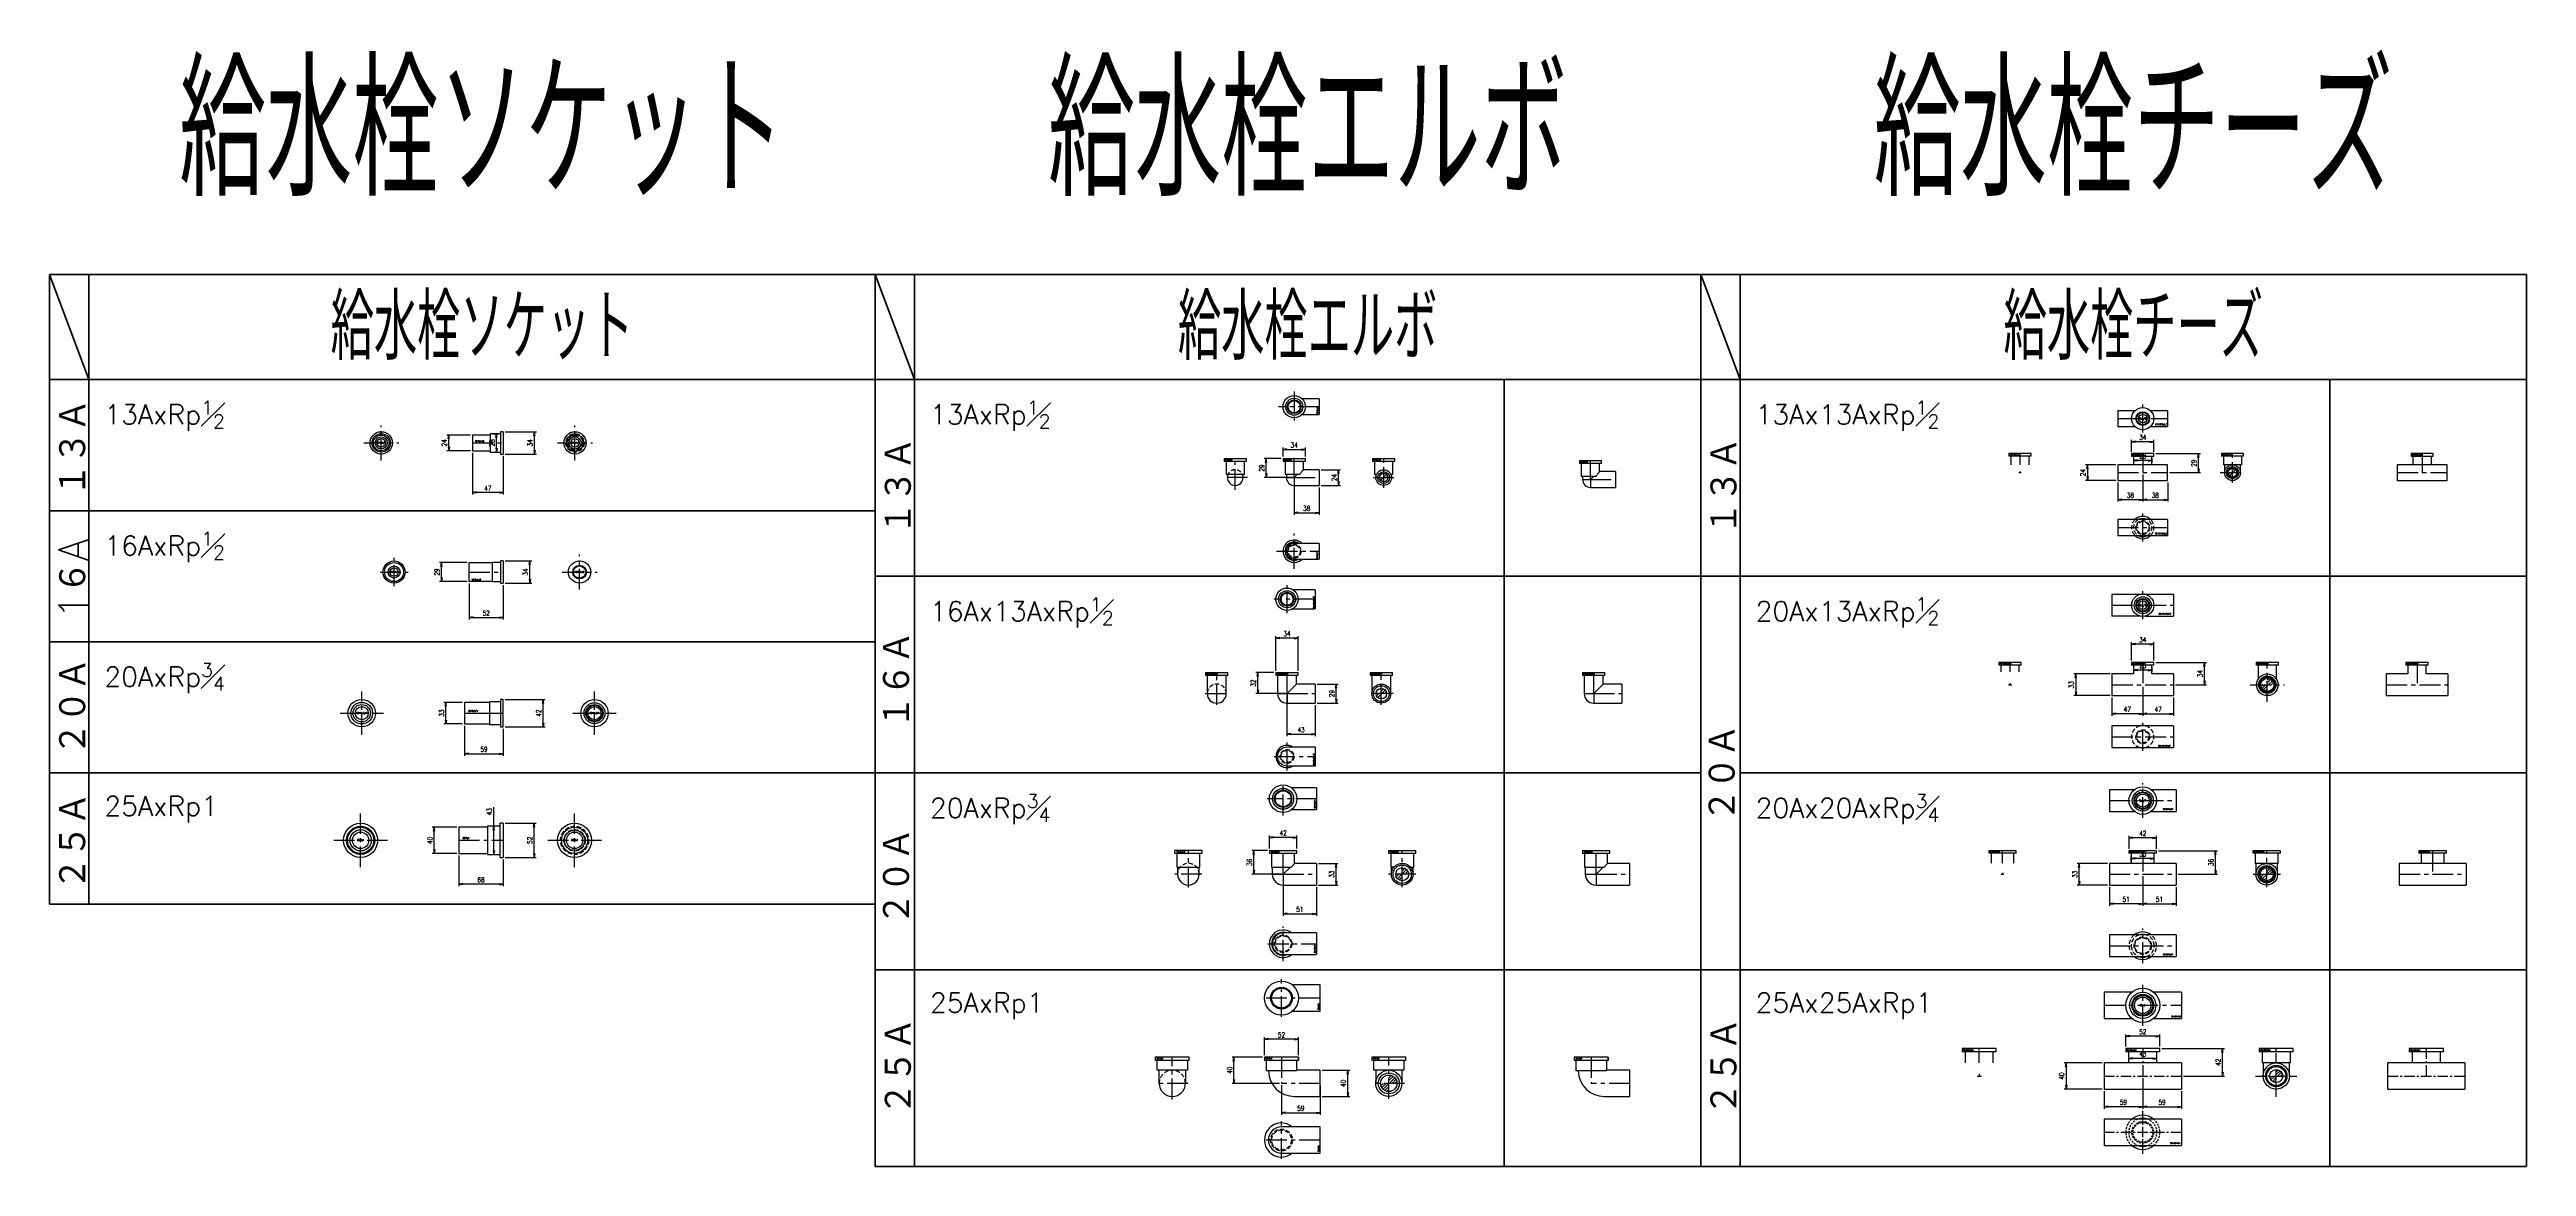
# Model space of a CAD drawing. Header units: millimetres. Extents: x 1711 to 90196, y -23291 to 8516.
# Drawn here: x 39308 to 43088, y -5161 to -3457 of the extents above; entities that cross this region are included whole.
import ezdxf
from ezdxf.enums import TextEntityAlignment as Align

# ---------------------------------------------------------------- set-up
doc = ezdxf.new("R2010")
doc.units = ezdxf.units.MM
doc.header["$PDMODE"] = 35
for name, pattern in [('CENTER', [50.8, 31.75, -6.35, 6.35, -6.35]), ('DASHED', [0.75, 0.5, -0.25]), ('HIDDEN', [9.525, 6.35, -3.175])]:
    doc.linetypes.add(name, pattern=pattern)
doc.layers.add('AM_9', color=6, linetype='DASHED', lineweight=25)
doc.layers.add('line', color=153, linetype='Continuous', lineweight=50)
for name, color, linetype in [('TEXT', 7, 'Continuous'), ('寸法', 2, 'Continuous'), ('配管-CVP', 4, 'Continuous'), ('＃配管（PVC)', 21, 'Continuous')]:
    doc.layers.add(name, color=color, linetype=linetype)
doc.styles.add('kpk', font='romans.shx', dxfattribs={"width": 0.7, "bigfont": 'extfont2.shx'})
doc.styles.get("Standard").update_dxf_attribs({"font": 'romans.shx', "bigfont": 'extfont.shx'})
doc.dimstyles.new('KPK-3', dxfattribs={"dimscale": 3, "dimtxt": 2.5, "dimasz": 2, "dimexe": 1, "dimexo": 1, "dimgap": 1, "dimtad": 3, "dimdec": 1, "dimdsep": 46, "dimtxsty": 'kpk', "dimblk": 'OPEN', "dimcen": 2.5, "dimclrd": 2, "dimclre": 2, "dimclrt": 4, "dimadec": 1, "dimazin": 2, "dimtfac": 1, "dimtdec": 1, "dimtmove": 0, "dimatfit": 2, "dimldrblk": 'OPEN', "dimfxl": 0, "dimlwd": -1, "dimlwe": -1, "dimarcsym": 0})

# ---------------------------------------------------------------- blocks, each defined once
blk = doc.blocks.new('_Open')
at = {"color": 0, "linetype": 'ByBlock', "lineweight": -2}
for p, q in [((-1, 0.17), (0, 0)), ((-1, -0.17), (0, 0)), ((0, 0), (-1, 0))]:
    blk.add_line(p, q, dxfattribs=at)
blk = doc.blocks.new('*D2018')
at = {"layer": 'Defpoints', "color": 0, "transparency": 16777216}
for p in [(39948.4, -4268.7), (40000.4, -4271.2), (40000.4, -4323.7)]:
    blk.add_point(p, dxfattribs=at)
at = {"layer": '寸法', "color": 2, "transparency": 16777216}
for p, q in [((39948.4, -4271.7), (39948.4, -4326.7)), ((40000.4, -4274.2), (40000.4, -4326.7)), ((39954.4, -4323.7), (39994.4, -4323.7))]:
    blk.add_line(p, q, dxfattribs=at)
at = {"layer": '寸法', "color": 2, "transparency": 16777216, "xscale": 6, "yscale": 6, "zscale": 6, "rotation": 180}
blk.add_blockref('_Open', (39948.4, -4323.7), dxfattribs=at)
at = {"layer": '寸法', "color": 2, "transparency": 16777216, "xscale": 6, "yscale": 6, "zscale": 6}
blk.add_blockref('_Open', (40000.4, -4323.7), dxfattribs=at)
at = {"layer": '寸法', "color": 4, "transparency": 16777216, "insert": (39974.4, -4316.9), "char_height": 7.5, "attachment_point": 5, "style": 'kpk', "bg_fill": 3, "box_fill_scale": 1.1, "bg_fill_color": 256, "bg_fill_true_color": 13158600, "bg_fill_transparency": 0}
blk.add_mtext('52', dxfattribs=at)
blk = doc.blocks.new('*D2019')
at = {"layer": 'Defpoints', "color": 0, "transparency": 16777216}
for p in [(39948.4, -4239.7), (39948.4, -4268.7)]:
    blk.add_point(p, dxfattribs=at)
at = {"layer": '寸法', "color": 2, "transparency": 16777216}
for p, q in [((39945.4, -4239.7), (39903, -4239.7)), ((39945.4, -4268.7), (39903, -4268.7)), ((39906, -4262.7), (39906, -4245.7))]:
    blk.add_line(p, q, dxfattribs=at)
at = {"layer": '寸法', "color": 2, "transparency": 16777216, "xscale": 6, "yscale": 6, "zscale": 6}
for p, rotation in [((39906, -4239.7), 90), ((39906, -4268.7), 270)]:
    blk.add_blockref('_Open', p, dxfattribs=dict(at, rotation=rotation))
at = {"layer": '寸法', "color": 4, "transparency": 16777216, "insert": (39899.2, -4254.2), "char_height": 7.5, "attachment_point": 5, "rotation": 90, "style": 'kpk', "bg_fill": 3, "box_fill_scale": 1.1, "bg_fill_color": 256, "bg_fill_true_color": 13158600, "bg_fill_transparency": 0}
blk.add_mtext('29', dxfattribs=at)
at = {"layer": 'Defpoints', "color": 0, "transparency": 16777216}
blk.add_point((39906, -4239.7), dxfattribs=at)
blk = doc.blocks.new('*D2020')
at = {"layer": 'Defpoints', "color": 0, "transparency": 16777216}
for p in [(40000.4, -4237.2), (40000.4, -4271.2)]:
    blk.add_point(p, dxfattribs=at)
at = {"layer": '寸法', "color": 2, "transparency": 16777216}
for p, q in [((40003.4, -4237.2), (40043.9, -4237.2)), ((40003.4, -4271.2), (40043.9, -4271.2)), ((40040.9, -4265.2), (40040.9, -4243.2))]:
    blk.add_line(p, q, dxfattribs=at)
at = {"layer": '寸法', "color": 2, "transparency": 16777216, "xscale": 6, "yscale": 6, "zscale": 6}
for p, rotation in [((40040.9, -4237.2), 90), ((40040.9, -4271.2), 270)]:
    blk.add_blockref('_Open', p, dxfattribs=dict(at, rotation=rotation))
at = {"layer": '寸法', "color": 4, "transparency": 16777216, "insert": (40034.1, -4254.2), "char_height": 7.5, "attachment_point": 5, "rotation": 90, "style": 'kpk', "bg_fill": 3, "box_fill_scale": 1.1, "bg_fill_color": 256, "bg_fill_true_color": 13158600, "bg_fill_transparency": 0}
blk.add_mtext('34', dxfattribs=at)
at = {"layer": 'Defpoints', "color": 0, "transparency": 16777216}
blk.add_point((40040.9, -4237.2), dxfattribs=at)
blk = doc.blocks.new('*D2021')
at = {"layer": 'Defpoints', "color": 0, "transparency": 16777216}
for p in [(39953.4, -4045.2), (39953.4, -4069.2)]:
    blk.add_point(p, dxfattribs=at)
at = {"layer": '寸法', "color": 2, "transparency": 16777216}
for p, q in [((39950.4, -4045.2), (39914.1, -4045.2)), ((39950.4, -4069.2), (39914.1, -4069.2)), ((39917.1, -4063.2), (39917.1, -4051.2))]:
    blk.add_line(p, q, dxfattribs=at)
at = {"layer": '寸法', "color": 2, "transparency": 16777216, "xscale": 6, "yscale": 6, "zscale": 6}
for p, rotation in [((39917.1, -4045.2), 90), ((39917.1, -4069.2), 270)]:
    blk.add_blockref('_Open', p, dxfattribs=dict(at, rotation=rotation))
at = {"layer": '寸法', "color": 4, "transparency": 16777216, "insert": (39910.3, -4057.2), "char_height": 7.5, "attachment_point": 5, "rotation": 90, "style": 'kpk', "bg_fill": 3, "box_fill_scale": 1.1, "bg_fill_color": 256, "bg_fill_true_color": 13158600, "bg_fill_transparency": 0}
blk.add_mtext('24', dxfattribs=at)
at = {"layer": 'Defpoints', "color": 0, "transparency": 16777216}
blk.add_point((39917.1, -4045.2), dxfattribs=at)
blk = doc.blocks.new('*D2022')
at = {"layer": '寸法', "color": 2, "transparency": 16777216}
for p, q in [((39983.4, -4043.2), (39993.1, -4043.2)), ((39983.4, -4071.2), (39993.1, -4071.2)), ((39990.1, -4065.2), (39990.1, -4049.2))]:
    blk.add_line(p, q, dxfattribs=at)
at = {"layer": '寸法', "color": 2, "transparency": 16777216, "xscale": 6, "yscale": 6, "zscale": 6}
for p, rotation in [((39990.1, -4043.2), 90), ((39990.1, -4071.2), 270)]:
    blk.add_blockref('_Open', p, dxfattribs=dict(at, rotation=rotation))
at = {"layer": '寸法', "color": 4, "transparency": 16777216, "insert": (39983.3, -4057.2), "char_height": 7.5, "attachment_point": 5, "rotation": 90, "style": 'kpk', "bg_fill": 3, "box_fill_scale": 1.1, "bg_fill_color": 256, "bg_fill_true_color": 13158600, "bg_fill_transparency": 0}
blk.add_mtext('28', dxfattribs=at)
at = {"layer": 'Defpoints', "color": 0, "transparency": 16777216}
for p in [(39980.4, -4043.2), (39990.1, -4043.2), (39980.4, -4071.2)]:
    blk.add_point(p, dxfattribs=at)
blk = doc.blocks.new('*D2023')
at = {"layer": 'Defpoints', "color": 0, "transparency": 16777216}
for p in [(40000.4, -4040.2), (40000.4, -4074.2)]:
    blk.add_point(p, dxfattribs=at)
at = {"layer": '寸法', "color": 2, "transparency": 16777216}
for p, q in [((40003.4, -4040.2), (40050.9, -4040.2)), ((40003.4, -4074.2), (40050.9, -4074.2)), ((40047.9, -4068.2), (40047.9, -4046.2))]:
    blk.add_line(p, q, dxfattribs=at)
at = {"layer": '寸法', "color": 2, "transparency": 16777216, "xscale": 6, "yscale": 6, "zscale": 6}
for p, rotation in [((40047.9, -4040.2), 90), ((40047.9, -4074.2), 270)]:
    blk.add_blockref('_Open', p, dxfattribs=dict(at, rotation=rotation))
at = {"layer": '寸法', "color": 4, "transparency": 16777216, "insert": (40041.2, -4057.2), "char_height": 7.5, "attachment_point": 5, "rotation": 90, "style": 'kpk', "bg_fill": 3, "box_fill_scale": 1.1, "bg_fill_color": 256, "bg_fill_true_color": 13158600, "bg_fill_transparency": 0}
blk.add_mtext('34', dxfattribs=at)
at = {"layer": 'Defpoints', "color": 0, "transparency": 16777216}
blk.add_point((40047.9, -4040.2), dxfattribs=at)
blk = doc.blocks.new('*D2024')
at = {"layer": 'Defpoints', "color": 0, "transparency": 16777216}
for p in [(39953.4, -4069.2), (40000.4, -4074.2)]:
    blk.add_point(p, dxfattribs=at)
at = {"layer": '寸法', "color": 2, "transparency": 16777216}
for p, q in [((39953.4, -4072.2), (39953.4, -4136.1)), ((40000.4, -4077.2), (40000.4, -4136.1)), ((39994.4, -4133.1), (39959.4, -4133.1))]:
    blk.add_line(p, q, dxfattribs=at)
at = {"layer": '寸法', "color": 2, "transparency": 16777216, "xscale": 6, "yscale": 6, "zscale": 6, "rotation": 180}
blk.add_blockref('_Open', (39953.4, -4133.1), dxfattribs=at)
at = {"layer": '寸法', "color": 2, "transparency": 16777216, "xscale": 6, "yscale": 6, "zscale": 6}
blk.add_blockref('_Open', (40000.4, -4133.1), dxfattribs=at)
at = {"layer": '寸法', "color": 4, "transparency": 16777216, "insert": (39976.9, -4126.3), "char_height": 7.5, "attachment_point": 5, "style": 'kpk', "bg_fill": 3, "box_fill_scale": 1.1, "bg_fill_color": 256, "bg_fill_true_color": 13158600, "bg_fill_transparency": 0}
blk.add_mtext('47', dxfattribs=at)
at = {"layer": 'Defpoints', "color": 0, "transparency": 16777216}
blk.add_point((39953.4, -4133.1), dxfattribs=at)
blk = doc.blocks.new('*D2025')
at = {"layer": 'Defpoints', "color": 0, "transparency": 16777216}
for p in [(40000.4, -4448.4), (40000.4, -4490.4)]:
    blk.add_point(p, dxfattribs=at)
at = {"layer": '寸法', "color": 2, "transparency": 16777216}
for p, q in [((40003.4, -4448.4), (40064.2, -4448.4)), ((40061.2, -4484.4), (40061.2, -4454.4)), ((40003.4, -4490.4), (40064.2, -4490.4))]:
    blk.add_line(p, q, dxfattribs=at)
at = {"layer": '寸法', "color": 2, "transparency": 16777216, "xscale": 6, "yscale": 6, "zscale": 6}
for p, rotation in [((40061.2, -4448.4), 90), ((40061.2, -4490.4), 270)]:
    blk.add_blockref('_Open', p, dxfattribs=dict(at, rotation=rotation))
at = {"layer": '寸法', "color": 4, "transparency": 16777216, "insert": (40054.4, -4469.4), "char_height": 7.5, "attachment_point": 5, "rotation": 90, "style": 'kpk', "bg_fill": 3, "box_fill_scale": 1.1, "bg_fill_color": 256, "bg_fill_true_color": 13158600, "bg_fill_transparency": 0}
blk.add_mtext('42', dxfattribs=at)
at = {"layer": 'Defpoints', "color": 0, "transparency": 16777216}
blk.add_point((40061.2, -4448.4), dxfattribs=at)
blk = doc.blocks.new('*D2026')
at = {"layer": 'Defpoints', "color": 0, "transparency": 16777216}
for p in [(39941.4, -4452.9), (39941.4, -4485.9)]:
    blk.add_point(p, dxfattribs=at)
at = {"layer": '寸法', "color": 2, "transparency": 16777216}
for p, q in [((39938.4, -4452.9), (39909.9, -4452.9)), ((39912.9, -4479.9), (39912.9, -4458.9)), ((39938.4, -4485.9), (39909.9, -4485.9))]:
    blk.add_line(p, q, dxfattribs=at)
at = {"layer": '寸法', "color": 2, "transparency": 16777216, "xscale": 6, "yscale": 6, "zscale": 6}
for p, rotation in [((39912.9, -4452.9), 90), ((39912.9, -4485.9), 270)]:
    blk.add_blockref('_Open', p, dxfattribs=dict(at, rotation=rotation))
at = {"layer": '寸法', "color": 4, "transparency": 16777216, "insert": (39906.1, -4469.4), "char_height": 7.5, "attachment_point": 5, "rotation": 90, "style": 'kpk', "bg_fill": 3, "box_fill_scale": 1.1, "bg_fill_color": 256, "bg_fill_true_color": 13158600, "bg_fill_transparency": 0}
blk.add_mtext('33', dxfattribs=at)
at = {"layer": 'Defpoints', "color": 0, "transparency": 16777216}
blk.add_point((39912.9, -4452.9), dxfattribs=at)
blk = doc.blocks.new('*D2027')
at = {"layer": 'Defpoints', "color": 0, "transparency": 16777216}
for p in [(39941.4, -4485.9), (40000.4, -4490.4), (40000.4, -4531.2)]:
    blk.add_point(p, dxfattribs=at)
at = {"layer": '寸法', "color": 2, "transparency": 16777216}
for p, q in [((39941.4, -4488.9), (39941.4, -4534.2)), ((40000.4, -4493.4), (40000.4, -4534.2)), ((39947.4, -4531.2), (39994.4, -4531.2))]:
    blk.add_line(p, q, dxfattribs=at)
at = {"layer": '寸法', "color": 2, "transparency": 16777216, "xscale": 6, "yscale": 6, "zscale": 6, "rotation": 180}
blk.add_blockref('_Open', (39941.4, -4531.2), dxfattribs=at)
at = {"layer": '寸法', "color": 2, "transparency": 16777216, "xscale": 6, "yscale": 6, "zscale": 6}
blk.add_blockref('_Open', (40000.4, -4531.2), dxfattribs=at)
at = {"layer": '寸法', "color": 4, "transparency": 16777216, "insert": (39970.9, -4524.5), "char_height": 7.5, "attachment_point": 5, "style": 'kpk', "bg_fill": 3, "box_fill_scale": 1.1, "bg_fill_color": 256, "bg_fill_true_color": 13158600, "bg_fill_transparency": 0}
blk.add_mtext('59', dxfattribs=at)
blk = doc.blocks.new('*D2028')
at = {"layer": 'Defpoints', "color": 0, "transparency": 16777216}
for p in [(40000.4, -4637.3), (40047.7, -4637.3), (40000.4, -4689.3)]:
    blk.add_point(p, dxfattribs=at)
at = {"layer": '寸法', "color": 2, "transparency": 16777216}
for p, q in [((40003.4, -4637.3), (40050.7, -4637.3)), ((40047.7, -4683.3), (40047.7, -4643.3)), ((40003.4, -4689.3), (40050.7, -4689.3))]:
    blk.add_line(p, q, dxfattribs=at)
at = {"layer": '寸法', "color": 2, "transparency": 16777216, "xscale": 6, "yscale": 6, "zscale": 6}
for p, rotation in [((40047.7, -4637.3), 90), ((40047.7, -4689.3), 270)]:
    blk.add_blockref('_Open', p, dxfattribs=dict(at, rotation=rotation))
at = {"layer": '寸法', "color": 4, "transparency": 16777216, "insert": (40040.9, -4663.3), "char_height": 7.5, "attachment_point": 5, "rotation": 90, "style": 'kpk', "bg_fill": 3, "box_fill_scale": 1.1, "bg_fill_color": 256, "bg_fill_true_color": 13158600, "bg_fill_transparency": 0}
blk.add_mtext('52', dxfattribs=at)
blk = doc.blocks.new('*D2029')
at = {"layer": 'Defpoints', "color": 0, "transparency": 16777216}
blk.add_point((39985.9, -4684.8), dxfattribs=at)
at = {"layer": '寸法', "color": 2, "transparency": 16777216}
for p, q in [((39985.9, -4641.8), (39985.9, -4612.5)), ((39985.9, -4678.8), (39985.9, -4647.8))]:
    blk.add_line(p, q, dxfattribs=at)
at = {"layer": '寸法', "color": 2, "transparency": 16777216, "xscale": 6, "yscale": 6, "zscale": 6}
for p, rotation in [((39985.9, -4641.8), 90), ((39985.9, -4684.8), 270)]:
    blk.add_blockref('_Open', p, dxfattribs=dict(at, rotation=rotation))
at = {"layer": '寸法', "color": 4, "transparency": 16777216, "insert": (39979.1, -4619.7), "char_height": 7.5, "attachment_point": 5, "rotation": 90, "style": 'kpk', "bg_fill": 3, "box_fill_scale": 1.1, "bg_fill_color": 256, "bg_fill_true_color": 13158600, "bg_fill_transparency": 0}
blk.add_mtext('43', dxfattribs=at)
at = {"layer": 'Defpoints', "color": 0, "transparency": 16777216}
blk.add_point((39985.9, -4641.8), dxfattribs=at)
blk.add_point((39985.9, -4641.8), dxfattribs=at)
blk = doc.blocks.new('*D2030')
at = {"layer": 'Defpoints', "color": 0, "transparency": 16777216}
for p in [(39932.4, -4643.3), (39932.4, -4683.3)]:
    blk.add_point(p, dxfattribs=at)
at = {"layer": '寸法', "color": 2, "transparency": 16777216}
for p, q in [((39929.4, -4643.3), (39892.1, -4643.3)), ((39895.1, -4677.3), (39895.1, -4649.3)), ((39929.4, -4683.3), (39892.1, -4683.3))]:
    blk.add_line(p, q, dxfattribs=at)
at = {"layer": '寸法', "color": 2, "transparency": 16777216, "xscale": 6, "yscale": 6, "zscale": 6}
for p, rotation in [((39895.1, -4643.3), 90), ((39895.1, -4683.3), 270)]:
    blk.add_blockref('_Open', p, dxfattribs=dict(at, rotation=rotation))
at = {"layer": '寸法', "color": 4, "transparency": 16777216, "insert": (39888.4, -4663.3), "char_height": 7.5, "attachment_point": 5, "rotation": 90, "style": 'kpk', "bg_fill": 3, "box_fill_scale": 1.1, "bg_fill_color": 256, "bg_fill_true_color": 13158600, "bg_fill_transparency": 0}
blk.add_mtext('40', dxfattribs=at)
at = {"layer": 'Defpoints', "color": 0, "transparency": 16777216}
blk.add_point((39895.1, -4643.3), dxfattribs=at)
blk = doc.blocks.new('*D2031')
at = {"layer": 'Defpoints', "color": 0, "transparency": 16777216}
for p in [(39932.4, -4683.3), (40000.4, -4689.3), (39932.4, -4730.4)]:
    blk.add_point(p, dxfattribs=at)
at = {"layer": '寸法', "color": 2, "transparency": 16777216}
for p, q in [((39932.4, -4686.3), (39932.4, -4733.4)), ((40000.4, -4692.3), (40000.4, -4733.4)), ((39994.4, -4730.4), (39938.4, -4730.4))]:
    blk.add_line(p, q, dxfattribs=at)
at = {"layer": '寸法', "color": 2, "transparency": 16777216, "xscale": 6, "yscale": 6, "zscale": 6, "rotation": 180}
blk.add_blockref('_Open', (39932.4, -4730.4), dxfattribs=at)
at = {"layer": '寸法', "color": 2, "transparency": 16777216, "xscale": 6, "yscale": 6, "zscale": 6}
blk.add_blockref('_Open', (40000.4, -4730.4), dxfattribs=at)
at = {"layer": '寸法', "color": 4, "transparency": 16777216, "insert": (39966.4, -4723.6), "char_height": 7.5, "attachment_point": 5, "style": 'kpk', "bg_fill": 3, "box_fill_scale": 1.1, "bg_fill_color": 256, "bg_fill_true_color": 13158600, "bg_fill_transparency": 0}
blk.add_mtext('68', dxfattribs=at)
blk = doc.blocks.new('*D2032')
at = {"layer": 'Defpoints', "color": 0, "transparency": 16777216}
blk.add_point((42502.4, -4102.6), dxfattribs=at)
at = {"layer": '寸法', "color": 2, "transparency": 16777216}
for p, q in [((42464.4, -4117.6), (42464.4, -4146.8)), ((42502.4, -4105.6), (42502.4, -4146.8)), ((42496.4, -4143.8), (42470.4, -4143.8))]:
    blk.add_line(p, q, dxfattribs=at)
at = {"layer": '寸法', "color": 2, "transparency": 16777216, "xscale": 6, "yscale": 6, "zscale": 6, "rotation": 180}
blk.add_blockref('_Open', (42464.4, -4143.8), dxfattribs=at)
at = {"layer": '寸法', "color": 2, "transparency": 16777216, "xscale": 6, "yscale": 6, "zscale": 6}
blk.add_blockref('_Open', (42502.4, -4143.8), dxfattribs=at)
at = {"layer": '寸法', "color": 4, "transparency": 16777216, "insert": (42483.4, -4137.1), "char_height": 7.5, "attachment_point": 5, "style": 'kpk', "bg_fill": 3, "box_fill_scale": 1.1, "bg_fill_color": 256, "bg_fill_true_color": 13158600, "bg_fill_transparency": 0}
blk.add_mtext('38', dxfattribs=at)
at = {"layer": 'Defpoints', "color": 0, "transparency": 16777216}
for p in [(42464.4, -4114.6), (42464.4, -4143.8)]:
    blk.add_point(p, dxfattribs=at)
blk = doc.blocks.new('*D2033')
at = {"layer": 'Defpoints', "color": 0, "transparency": 16777216}
blk.add_point((42502.4, -4102.6), dxfattribs=at)
at = {"layer": '寸法', "color": 2, "transparency": 16777216}
for p, q in [((42502.4, -4105.6), (42502.4, -4146.8)), ((42540.4, -4117.6), (42540.4, -4146.8)), ((42508.4, -4143.8), (42534.4, -4143.8))]:
    blk.add_line(p, q, dxfattribs=at)
at = {"layer": '寸法', "color": 2, "transparency": 16777216, "xscale": 6, "yscale": 6, "zscale": 6, "rotation": 180}
blk.add_blockref('_Open', (42502.4, -4143.8), dxfattribs=at)
at = {"layer": '寸法', "color": 2, "transparency": 16777216, "xscale": 6, "yscale": 6, "zscale": 6}
blk.add_blockref('_Open', (42540.4, -4143.8), dxfattribs=at)
at = {"layer": '寸法', "color": 4, "transparency": 16777216, "insert": (42521.4, -4137.1), "char_height": 7.5, "attachment_point": 5, "style": 'kpk', "bg_fill": 3, "box_fill_scale": 1.1, "bg_fill_color": 256, "bg_fill_true_color": 13158600, "bg_fill_transparency": 0}
blk.add_mtext('38', dxfattribs=at)
at = {"layer": 'Defpoints', "color": 0, "transparency": 16777216}
for p in [(42540.4, -4114.6), (42540.4, -4143.8)]:
    blk.add_point(p, dxfattribs=at)
blk = doc.blocks.new('*D2034')
at = {"layer": 'Defpoints', "color": 0, "transparency": 16777216}
for p in [(42519.4, -4073.6), (42540.4, -4102.6)]:
    blk.add_point(p, dxfattribs=at)
at = {"layer": '寸法', "color": 2, "transparency": 16777216}
for p, q in [((42522.4, -4073.6), (42590.3, -4073.6)), ((42587.3, -4096.6), (42587.3, -4079.6)), ((42543.4, -4102.6), (42590.3, -4102.6))]:
    blk.add_line(p, q, dxfattribs=at)
at = {"layer": '寸法', "color": 2, "transparency": 16777216, "xscale": 6, "yscale": 6, "zscale": 6}
for p, rotation in [((42587.3, -4073.6), 90), ((42587.3, -4102.6), 270)]:
    blk.add_blockref('_Open', p, dxfattribs=dict(at, rotation=rotation))
at = {"layer": '寸法', "color": 4, "transparency": 16777216, "insert": (42580.5, -4088.1), "char_height": 7.5, "attachment_point": 5, "rotation": 90, "style": 'kpk', "bg_fill": 3, "box_fill_scale": 1.1, "bg_fill_color": 256, "bg_fill_true_color": 13158600, "bg_fill_transparency": 0}
blk.add_mtext('29', dxfattribs=at)
at = {"layer": 'Defpoints', "color": 0, "transparency": 16777216}
blk.add_point((42587.3, -4073.6), dxfattribs=at)
blk = doc.blocks.new('*D2035')
at = {"layer": 'Defpoints', "color": 0, "transparency": 16777216}
for p in [(42485.4, -4073.6), (42519.4, -4073.6)]:
    blk.add_point(p, dxfattribs=at)
at = {"layer": '寸法', "color": 2, "transparency": 16777216}
for p, q in [((42485.4, -4070.6), (42485.4, -4052.5)), ((42513.4, -4055.5), (42491.4, -4055.5)), ((42519.4, -4070.6), (42519.4, -4052.5))]:
    blk.add_line(p, q, dxfattribs=at)
at = {"layer": '寸法', "color": 2, "transparency": 16777216, "xscale": 6, "yscale": 6, "zscale": 6, "rotation": 180}
blk.add_blockref('_Open', (42485.4, -4055.5), dxfattribs=at)
at = {"layer": '寸法', "color": 2, "transparency": 16777216, "xscale": 6, "yscale": 6, "zscale": 6}
blk.add_blockref('_Open', (42519.4, -4055.5), dxfattribs=at)
at = {"layer": '寸法', "color": 4, "transparency": 16777216, "insert": (42502.4, -4048.7), "char_height": 7.5, "attachment_point": 5, "style": 'kpk', "bg_fill": 3, "box_fill_scale": 1.1, "bg_fill_color": 256, "bg_fill_true_color": 13158600, "bg_fill_transparency": 0}
blk.add_mtext('34', dxfattribs=at)
at = {"layer": 'Defpoints', "color": 0, "transparency": 16777216}
blk.add_point((42485.4, -4055.5), dxfattribs=at)
blk = doc.blocks.new('*D2036')
at = {"layer": 'Defpoints', "color": 0, "transparency": 16777216}
for p in [(42464.4, -4090.6), (42464.4, -4114.6)]:
    blk.add_point(p, dxfattribs=at)
at = {"layer": '寸法', "color": 2, "transparency": 16777216}
for p, q in [((42461.4, -4090.6), (42414.8, -4090.6)), ((42461.4, -4114.6), (42414.8, -4114.6)), ((42417.8, -4096.6), (42417.8, -4108.6))]:
    blk.add_line(p, q, dxfattribs=at)
at = {"layer": '寸法', "color": 2, "transparency": 16777216, "xscale": 6, "yscale": 6, "zscale": 6}
for p, rotation in [((42417.8, -4090.6), 90), ((42417.8, -4114.6), 270)]:
    blk.add_blockref('_Open', p, dxfattribs=dict(at, rotation=rotation))
at = {"layer": '寸法', "color": 4, "transparency": 16777216, "insert": (42411, -4102.6), "char_height": 7.5, "attachment_point": 5, "rotation": 90, "style": 'kpk', "bg_fill": 3, "box_fill_scale": 1.1, "bg_fill_color": 256, "bg_fill_true_color": 13158600, "bg_fill_transparency": 0}
blk.add_mtext('24', dxfattribs=at)
at = {"layer": 'Defpoints', "color": 0, "transparency": 16777216}
blk.add_point((42417.8, -4114.6), dxfattribs=at)
blk = doc.blocks.new('*D2037')
at = {"layer": '寸法', "color": 2, "transparency": 16777216}
for p, q in [((42488.4, -4080.6), (42488.4, -4087.1)), ((42516.4, -4080.6), (42516.4, -4087.1)), ((42510.4, -4084.1), (42494.4, -4084.1))]:
    blk.add_line(p, q, dxfattribs=at)
at = {"layer": '寸法', "color": 2, "transparency": 16777216, "xscale": 6, "yscale": 6, "zscale": 6, "rotation": 180}
blk.add_blockref('_Open', (42488.4, -4084.1), dxfattribs=at)
at = {"layer": '寸法', "color": 2, "transparency": 16777216, "xscale": 6, "yscale": 6, "zscale": 6}
blk.add_blockref('_Open', (42516.4, -4084.1), dxfattribs=at)
at = {"layer": '寸法', "color": 4, "transparency": 16777216, "insert": (42502.4, -4077.3), "char_height": 7.5, "attachment_point": 5, "style": 'kpk', "bg_fill": 3, "box_fill_scale": 1.1, "bg_fill_color": 256, "bg_fill_true_color": 13158600, "bg_fill_transparency": 0}
blk.add_mtext('28', dxfattribs=at)
at = {"layer": 'Defpoints', "color": 0, "transparency": 16777216}
for p in [(42488.4, -4077.6), (42516.4, -4077.6), (42488.4, -4084.1)]:
    blk.add_point(p, dxfattribs=at)
blk = doc.blocks.new('*D2038')
at = {"layer": 'Defpoints', "color": 0, "transparency": 16777216}
blk.add_point((42502.4, -4426.1), dxfattribs=at)
at = {"layer": '寸法', "color": 2, "transparency": 16777216}
for p, q in [((42502.4, -4429.1), (42502.4, -4473.4)), ((42549.4, -4445.6), (42549.4, -4473.4)), ((42508.4, -4470.4), (42543.4, -4470.4))]:
    blk.add_line(p, q, dxfattribs=at)
at = {"layer": '寸法', "color": 2, "transparency": 16777216, "xscale": 6, "yscale": 6, "zscale": 6, "rotation": 180}
blk.add_blockref('_Open', (42502.4, -4470.4), dxfattribs=at)
at = {"layer": '寸法', "color": 2, "transparency": 16777216, "xscale": 6, "yscale": 6, "zscale": 6}
blk.add_blockref('_Open', (42549.4, -4470.4), dxfattribs=at)
at = {"layer": '寸法', "color": 4, "transparency": 16777216, "insert": (42525.9, -4463.7), "char_height": 7.5, "attachment_point": 5, "style": 'kpk', "bg_fill": 3, "box_fill_scale": 1.1, "bg_fill_color": 256, "bg_fill_true_color": 13158600, "bg_fill_transparency": 0}
blk.add_mtext('47', dxfattribs=at)
at = {"layer": 'Defpoints', "color": 0, "transparency": 16777216}
for p in [(42549.4, -4442.6), (42549.4, -4470.4)]:
    blk.add_point(p, dxfattribs=at)
blk = doc.blocks.new('*D2039')
at = {"layer": 'Defpoints', "color": 0, "transparency": 16777216}
blk.add_point((42502.4, -4426.1), dxfattribs=at)
at = {"layer": '寸法', "color": 2, "transparency": 16777216}
for p, q in [((42455.4, -4445.6), (42455.4, -4473.4)), ((42502.4, -4429.1), (42502.4, -4473.4)), ((42496.4, -4470.4), (42461.4, -4470.4))]:
    blk.add_line(p, q, dxfattribs=at)
at = {"layer": '寸法', "color": 2, "transparency": 16777216, "xscale": 6, "yscale": 6, "zscale": 6, "rotation": 180}
blk.add_blockref('_Open', (42455.4, -4470.4), dxfattribs=at)
at = {"layer": '寸法', "color": 2, "transparency": 16777216, "xscale": 6, "yscale": 6, "zscale": 6}
blk.add_blockref('_Open', (42502.4, -4470.4), dxfattribs=at)
at = {"layer": '寸法', "color": 4, "transparency": 16777216, "insert": (42478.9, -4463.7), "char_height": 7.5, "attachment_point": 5, "style": 'kpk', "bg_fill": 3, "box_fill_scale": 1.1, "bg_fill_color": 256, "bg_fill_true_color": 13158600, "bg_fill_transparency": 0}
blk.add_mtext('47', dxfattribs=at)
at = {"layer": 'Defpoints', "color": 0, "transparency": 16777216}
for p in [(42455.4, -4442.6), (42455.4, -4470.4)]:
    blk.add_point(p, dxfattribs=at)
blk = doc.blocks.new('*D2040')
at = {"layer": 'Defpoints', "color": 0, "transparency": 16777216}
for p in [(42519.4, -4392.1), (42549.4, -4426.1)]:
    blk.add_point(p, dxfattribs=at)
at = {"layer": '寸法', "color": 2, "transparency": 16777216}
for p, q in [((42522.4, -4392.1), (42599.7, -4392.1)), ((42596.7, -4420.1), (42596.7, -4398.1)), ((42552.4, -4426.1), (42599.7, -4426.1))]:
    blk.add_line(p, q, dxfattribs=at)
at = {"layer": '寸法', "color": 2, "transparency": 16777216, "xscale": 6, "yscale": 6, "zscale": 6}
for p, rotation in [((42596.7, -4392.1), 90), ((42596.7, -4426.1), 270)]:
    blk.add_blockref('_Open', p, dxfattribs=dict(at, rotation=rotation))
at = {"layer": '寸法', "color": 4, "transparency": 16777216, "insert": (42589.9, -4409.1), "char_height": 7.5, "attachment_point": 5, "rotation": 90, "style": 'kpk', "bg_fill": 3, "box_fill_scale": 1.1, "bg_fill_color": 256, "bg_fill_true_color": 13158600, "bg_fill_transparency": 0}
blk.add_mtext('34', dxfattribs=at)
at = {"layer": 'Defpoints', "color": 0, "transparency": 16777216}
blk.add_point((42596.7, -4392.1), dxfattribs=at)
blk = doc.blocks.new('*D2041')
at = {"layer": 'Defpoints', "color": 0, "transparency": 16777216}
for p in [(42485.4, -4392.1), (42519.4, -4392.1)]:
    blk.add_point(p, dxfattribs=at)
at = {"layer": '寸法', "color": 2, "transparency": 16777216}
for p, q in [((42485.4, -4389.1), (42485.4, -4361.3)), ((42513.4, -4364.3), (42491.4, -4364.3)), ((42519.4, -4389.1), (42519.4, -4361.3))]:
    blk.add_line(p, q, dxfattribs=at)
at = {"layer": '寸法', "color": 2, "transparency": 16777216, "xscale": 6, "yscale": 6, "zscale": 6, "rotation": 180}
blk.add_blockref('_Open', (42485.4, -4364.3), dxfattribs=at)
at = {"layer": '寸法', "color": 2, "transparency": 16777216, "xscale": 6, "yscale": 6, "zscale": 6}
blk.add_blockref('_Open', (42519.4, -4364.3), dxfattribs=at)
at = {"layer": '寸法', "color": 4, "transparency": 16777216, "insert": (42502.4, -4357.5), "char_height": 7.5, "attachment_point": 5, "style": 'kpk', "bg_fill": 3, "box_fill_scale": 1.1, "bg_fill_color": 256, "bg_fill_true_color": 13158600, "bg_fill_transparency": 0}
blk.add_mtext('34', dxfattribs=at)
at = {"layer": 'Defpoints', "color": 0, "transparency": 16777216}
blk.add_point((42485.4, -4364.3), dxfattribs=at)
blk = doc.blocks.new('*D2042')
at = {"layer": '寸法', "color": 2, "transparency": 16777216}
for p, q in [((42488.4, -4399.1), (42488.4, -4406.6)), ((42510.4, -4403.6), (42494.4, -4403.6)), ((42516.4, -4399.1), (42516.4, -4406.6))]:
    blk.add_line(p, q, dxfattribs=at)
at = {"layer": '寸法', "color": 2, "transparency": 16777216, "xscale": 6, "yscale": 6, "zscale": 6, "rotation": 180}
blk.add_blockref('_Open', (42488.4, -4403.6), dxfattribs=at)
at = {"layer": '寸法', "color": 2, "transparency": 16777216, "xscale": 6, "yscale": 6, "zscale": 6}
blk.add_blockref('_Open', (42516.4, -4403.6), dxfattribs=at)
at = {"layer": '寸法', "color": 4, "transparency": 16777216, "insert": (42502.4, -4396.8), "char_height": 7.5, "attachment_point": 5, "style": 'kpk', "bg_fill": 3, "box_fill_scale": 1.1, "bg_fill_color": 256, "bg_fill_true_color": 13158600, "bg_fill_transparency": 0}
blk.add_mtext('28', dxfattribs=at)
at = {"layer": 'Defpoints', "color": 0, "transparency": 16777216}
for p in [(42488.4, -4396.1), (42488.4, -4403.6), (42516.4, -4396.1)]:
    blk.add_point(p, dxfattribs=at)
blk = doc.blocks.new('*D2043')
at = {"layer": 'Defpoints', "color": 0, "transparency": 16777216}
for p in [(42455.4, -4409.6), (42455.4, -4442.6)]:
    blk.add_point(p, dxfattribs=at)
at = {"layer": '寸法', "color": 2, "transparency": 16777216}
for p, q in [((42452.4, -4409.6), (42397, -4409.6)), ((42400, -4415.6), (42400, -4436.6)), ((42452.4, -4442.6), (42397, -4442.6))]:
    blk.add_line(p, q, dxfattribs=at)
at = {"layer": '寸法', "color": 2, "transparency": 16777216, "xscale": 6, "yscale": 6, "zscale": 6}
for p, rotation in [((42400, -4409.6), 90), ((42400, -4442.6), 270)]:
    blk.add_blockref('_Open', p, dxfattribs=dict(at, rotation=rotation))
at = {"layer": '寸法', "color": 4, "transparency": 16777216, "insert": (42393.2, -4426.1), "char_height": 7.5, "attachment_point": 5, "rotation": 90, "style": 'kpk', "bg_fill": 3, "box_fill_scale": 1.1, "bg_fill_color": 256, "bg_fill_true_color": 13158600, "bg_fill_transparency": 0}
blk.add_mtext('33', dxfattribs=at)
at = {"layer": 'Defpoints', "color": 0, "transparency": 16777216}
blk.add_point((42400, -4442.6), dxfattribs=at)
blk = doc.blocks.new('*D2044')
at = {"layer": 'Defpoints', "color": 0, "transparency": 16777216}
for p in [(42502.4, -4715.1), (42553.4, -4731.6), (42553.4, -4760)]:
    blk.add_point(p, dxfattribs=at)
at = {"layer": '寸法', "color": 2, "transparency": 16777216}
for p, q in [((42502.4, -4718.1), (42502.4, -4763)), ((42508.4, -4760), (42547.4, -4760)), ((42553.4, -4734.6), (42553.4, -4763))]:
    blk.add_line(p, q, dxfattribs=at)
at = {"layer": '寸法', "color": 2, "transparency": 16777216, "xscale": 6, "yscale": 6, "zscale": 6, "rotation": 180}
blk.add_blockref('_Open', (42502.4, -4760), dxfattribs=at)
at = {"layer": '寸法', "color": 2, "transparency": 16777216, "xscale": 6, "yscale": 6, "zscale": 6}
blk.add_blockref('_Open', (42553.4, -4760), dxfattribs=at)
at = {"layer": '寸法', "color": 4, "transparency": 16777216, "insert": (42527.9, -4753.3), "char_height": 7.5, "attachment_point": 5, "style": 'kpk', "bg_fill": 3, "box_fill_scale": 1.1, "bg_fill_color": 256, "bg_fill_true_color": 13158600, "bg_fill_transparency": 0}
blk.add_mtext('51', dxfattribs=at)
blk = doc.blocks.new('*D2045')
at = {"layer": 'Defpoints', "color": 0, "transparency": 16777216}
for p in [(42502.4, -4715.1), (42451.4, -4731.6), (42451.4, -4760)]:
    blk.add_point(p, dxfattribs=at)
at = {"layer": '寸法', "color": 2, "transparency": 16777216}
for p, q in [((42502.4, -4718.1), (42502.4, -4763)), ((42451.4, -4734.6), (42451.4, -4763)), ((42496.4, -4760), (42457.4, -4760))]:
    blk.add_line(p, q, dxfattribs=at)
at = {"layer": '寸法', "color": 2, "transparency": 16777216, "xscale": 6, "yscale": 6, "zscale": 6, "rotation": 180}
blk.add_blockref('_Open', (42451.4, -4760), dxfattribs=at)
at = {"layer": '寸法', "color": 2, "transparency": 16777216, "xscale": 6, "yscale": 6, "zscale": 6}
blk.add_blockref('_Open', (42502.4, -4760), dxfattribs=at)
at = {"layer": '寸法', "color": 4, "transparency": 16777216, "insert": (42476.9, -4753.3), "char_height": 7.5, "attachment_point": 5, "style": 'kpk', "bg_fill": 3, "box_fill_scale": 1.1, "bg_fill_color": 256, "bg_fill_true_color": 13158600, "bg_fill_transparency": 0}
blk.add_mtext('51', dxfattribs=at)
blk = doc.blocks.new('*D2046')
at = {"layer": 'Defpoints', "color": 0, "transparency": 16777216}
for p in [(42523.4, -4679.1), (42553.4, -4715.1)]:
    blk.add_point(p, dxfattribs=at)
at = {"layer": '寸法', "color": 2, "transparency": 16777216}
for p, q in [((42526.4, -4679.1), (42616.2, -4679.1)), ((42613.2, -4709.1), (42613.2, -4685.1)), ((42556.4, -4715.1), (42616.2, -4715.1))]:
    blk.add_line(p, q, dxfattribs=at)
at = {"layer": '寸法', "color": 2, "transparency": 16777216, "xscale": 6, "yscale": 6, "zscale": 6}
for p, rotation in [((42613.2, -4679.1), 90), ((42613.2, -4715.1), 270)]:
    blk.add_blockref('_Open', p, dxfattribs=dict(at, rotation=rotation))
at = {"layer": '寸法', "color": 4, "transparency": 16777216, "insert": (42606.5, -4697.1), "char_height": 7.5, "attachment_point": 5, "rotation": 90, "style": 'kpk', "bg_fill": 3, "box_fill_scale": 1.1, "bg_fill_color": 256, "bg_fill_true_color": 13158600, "bg_fill_transparency": 0}
blk.add_mtext('36', dxfattribs=at)
at = {"layer": 'Defpoints', "color": 0, "transparency": 16777216}
blk.add_point((42613.2, -4679.1), dxfattribs=at)
blk = doc.blocks.new('*D2047')
at = {"layer": 'Defpoints', "color": 0, "transparency": 16777216}
for p in [(42451.4, -4698.6), (42451.4, -4731.6)]:
    blk.add_point(p, dxfattribs=at)
at = {"layer": '寸法', "color": 2, "transparency": 16777216}
for p, q in [((42448.4, -4698.6), (42402.4, -4698.6)), ((42405.4, -4725.6), (42405.4, -4704.6)), ((42448.4, -4731.6), (42402.4, -4731.6))]:
    blk.add_line(p, q, dxfattribs=at)
at = {"layer": '寸法', "color": 2, "transparency": 16777216, "xscale": 6, "yscale": 6, "zscale": 6}
for p, rotation in [((42405.4, -4698.6), 90), ((42405.4, -4731.6), 270)]:
    blk.add_blockref('_Open', p, dxfattribs=dict(at, rotation=rotation))
at = {"layer": '寸法', "color": 4, "transparency": 16777216, "insert": (42398.7, -4715.1), "char_height": 7.5, "attachment_point": 5, "rotation": 90, "style": 'kpk', "bg_fill": 3, "box_fill_scale": 1.1, "bg_fill_color": 256, "bg_fill_true_color": 13158600, "bg_fill_transparency": 0}
blk.add_mtext('33', dxfattribs=at)
at = {"layer": 'Defpoints', "color": 0, "transparency": 16777216}
blk.add_point((42405.4, -4698.6), dxfattribs=at)
blk = doc.blocks.new('*D2048')
at = {"layer": '寸法', "color": 2, "transparency": 16777216}
for p, q in [((42484.9, -4695.6), (42484.9, -4687.8)), ((42513.9, -4690.8), (42490.9, -4690.8)), ((42519.9, -4695.6), (42519.9, -4687.8))]:
    blk.add_line(p, q, dxfattribs=at)
at = {"layer": '寸法', "color": 2, "transparency": 16777216, "xscale": 6, "yscale": 6, "zscale": 6, "rotation": 180}
blk.add_blockref('_Open', (42484.9, -4690.8), dxfattribs=at)
at = {"layer": '寸法', "color": 2, "transparency": 16777216, "xscale": 6, "yscale": 6, "zscale": 6}
blk.add_blockref('_Open', (42519.9, -4690.8), dxfattribs=at)
at = {"layer": '寸法', "color": 4, "transparency": 16777216, "insert": (42502.4, -4684.1), "char_height": 7.5, "attachment_point": 5, "style": 'kpk', "bg_fill": 3, "box_fill_scale": 1.1, "bg_fill_color": 256, "bg_fill_true_color": 13158600, "bg_fill_transparency": 0}
blk.add_mtext('35', dxfattribs=at)
at = {"layer": 'Defpoints', "color": 0, "transparency": 16777216}
for p in [(42484.9, -4690.8), (42484.9, -4698.6), (42519.9, -4698.6)]:
    blk.add_point(p, dxfattribs=at)
blk = doc.blocks.new('*D2049')
at = {"layer": 'Defpoints', "color": 0, "transparency": 16777216}
for p in [(42481.4, -4679.1), (42523.4, -4679.1)]:
    blk.add_point(p, dxfattribs=at)
at = {"layer": '寸法', "color": 2, "transparency": 16777216}
for p, q in [((42481.4, -4676.1), (42481.4, -4656.3)), ((42517.4, -4659.3), (42487.4, -4659.3)), ((42523.4, -4676.1), (42523.4, -4656.3))]:
    blk.add_line(p, q, dxfattribs=at)
at = {"layer": '寸法', "color": 2, "transparency": 16777216, "xscale": 6, "yscale": 6, "zscale": 6, "rotation": 180}
blk.add_blockref('_Open', (42481.4, -4659.3), dxfattribs=at)
at = {"layer": '寸法', "color": 2, "transparency": 16777216, "xscale": 6, "yscale": 6, "zscale": 6}
blk.add_blockref('_Open', (42523.4, -4659.3), dxfattribs=at)
at = {"layer": '寸法', "color": 4, "transparency": 16777216, "insert": (42502.4, -4652.6), "char_height": 7.5, "attachment_point": 5, "style": 'kpk', "bg_fill": 3, "box_fill_scale": 1.1, "bg_fill_color": 256, "bg_fill_true_color": 13158600, "bg_fill_transparency": 0}
blk.add_mtext('42', dxfattribs=at)
at = {"layer": 'Defpoints', "color": 0, "transparency": 16777216}
blk.add_point((42481.4, -4659.3), dxfattribs=at)
blk = doc.blocks.new('*D2050')
at = {"layer": 'Defpoints', "color": 0, "transparency": 16777216}
for p in [(42502.4, -5022.8), (42561.4, -5042.8), (42561.4, -5069.6)]:
    blk.add_point(p, dxfattribs=at)
at = {"layer": '寸法', "color": 2, "transparency": 16777216}
for p, q in [((42502.4, -5025.8), (42502.4, -5072.6)), ((42561.4, -5045.8), (42561.4, -5072.6)), ((42508.4, -5069.6), (42555.4, -5069.6))]:
    blk.add_line(p, q, dxfattribs=at)
at = {"layer": '寸法', "color": 2, "transparency": 16777216, "xscale": 6, "yscale": 6, "zscale": 6, "rotation": 180}
blk.add_blockref('_Open', (42502.4, -5069.6), dxfattribs=at)
at = {"layer": '寸法', "color": 2, "transparency": 16777216, "xscale": 6, "yscale": 6, "zscale": 6}
blk.add_blockref('_Open', (42561.4, -5069.6), dxfattribs=at)
at = {"layer": '寸法', "color": 4, "transparency": 16777216, "insert": (42531.9, -5062.8), "char_height": 7.5, "attachment_point": 5, "style": 'kpk', "bg_fill": 3, "box_fill_scale": 1.1, "bg_fill_color": 256, "bg_fill_true_color": 13158600, "bg_fill_transparency": 0}
blk.add_mtext('59', dxfattribs=at)
blk = doc.blocks.new('*D2051')
at = {"layer": 'Defpoints', "color": 0, "transparency": 16777216}
for p in [(42502.4, -5022.8), (42443.4, -5042.8), (42443.4, -5069.6)]:
    blk.add_point(p, dxfattribs=at)
at = {"layer": '寸法', "color": 2, "transparency": 16777216}
for p, q in [((42502.4, -5025.8), (42502.4, -5072.6)), ((42443.4, -5045.8), (42443.4, -5072.6)), ((42496.4, -5069.6), (42449.4, -5069.6))]:
    blk.add_line(p, q, dxfattribs=at)
at = {"layer": '寸法', "color": 2, "transparency": 16777216, "xscale": 6, "yscale": 6, "zscale": 6, "rotation": 180}
blk.add_blockref('_Open', (42443.4, -5069.6), dxfattribs=at)
at = {"layer": '寸法', "color": 2, "transparency": 16777216, "xscale": 6, "yscale": 6, "zscale": 6}
blk.add_blockref('_Open', (42502.4, -5069.6), dxfattribs=at)
at = {"layer": '寸法', "color": 4, "transparency": 16777216, "insert": (42472.9, -5062.8), "char_height": 7.5, "attachment_point": 5, "style": 'kpk', "bg_fill": 3, "box_fill_scale": 1.1, "bg_fill_color": 256, "bg_fill_true_color": 13158600, "bg_fill_transparency": 0}
blk.add_mtext('59', dxfattribs=at)
blk = doc.blocks.new('*D2052')
at = {"layer": 'Defpoints', "color": 0, "transparency": 16777216}
for p in [(42528.4, -4980.8), (42561.4, -5022.8)]:
    blk.add_point(p, dxfattribs=at)
at = {"layer": '寸法', "color": 2, "transparency": 16777216}
for p, q in [((42531.4, -4980.8), (42627.2, -4980.8)), ((42624.2, -5016.8), (42624.2, -4986.8)), ((42564.4, -5022.8), (42627.2, -5022.8))]:
    blk.add_line(p, q, dxfattribs=at)
at = {"layer": '寸法', "color": 2, "transparency": 16777216, "xscale": 6, "yscale": 6, "zscale": 6}
for p, rotation in [((42624.2, -4980.8), 90), ((42624.2, -5022.8), 270)]:
    blk.add_blockref('_Open', p, dxfattribs=dict(at, rotation=rotation))
at = {"layer": '寸法', "color": 4, "transparency": 16777216, "insert": (42617.5, -5001.8), "char_height": 7.5, "attachment_point": 5, "rotation": 90, "style": 'kpk', "bg_fill": 3, "box_fill_scale": 1.1, "bg_fill_color": 256, "bg_fill_true_color": 13158600, "bg_fill_transparency": 0}
blk.add_mtext('42', dxfattribs=at)
at = {"layer": 'Defpoints', "color": 0, "transparency": 16777216}
blk.add_point((42624.2, -4980.8), dxfattribs=at)
blk = doc.blocks.new('*D2053')
at = {"layer": 'Defpoints', "color": 0, "transparency": 16777216}
for p in [(42443.4, -5002.8), (42443.4, -5042.8)]:
    blk.add_point(p, dxfattribs=at)
at = {"layer": '寸法', "color": 2, "transparency": 16777216}
for p, q in [((42440.4, -5002.8), (42382.3, -5002.8)), ((42385.3, -5008.8), (42385.3, -5036.8)), ((42440.4, -5042.8), (42382.3, -5042.8))]:
    blk.add_line(p, q, dxfattribs=at)
at = {"layer": '寸法', "color": 2, "transparency": 16777216, "xscale": 6, "yscale": 6, "zscale": 6}
for p, rotation in [((42385.3, -5002.8), 90), ((42385.3, -5042.8), 270)]:
    blk.add_blockref('_Open', p, dxfattribs=dict(at, rotation=rotation))
at = {"layer": '寸法', "color": 4, "transparency": 16777216, "insert": (42378.5, -5022.8), "char_height": 7.5, "attachment_point": 5, "rotation": 90, "style": 'kpk', "bg_fill": 3, "box_fill_scale": 1.1, "bg_fill_color": 256, "bg_fill_true_color": 13158600, "bg_fill_transparency": 0}
blk.add_mtext('40', dxfattribs=at)
at = {"layer": 'Defpoints', "color": 0, "transparency": 16777216}
blk.add_point((42385.3, -5042.8), dxfattribs=at)
blk = doc.blocks.new('*D2054')
at = {"layer": '寸法', "color": 2, "transparency": 16777216}
for p, q in [((42480.9, -4999.8), (42480.9, -4993.2)), ((42517.9, -4996.2), (42486.9, -4996.2)), ((42523.9, -4999.8), (42523.9, -4993.2))]:
    blk.add_line(p, q, dxfattribs=at)
at = {"layer": '寸法', "color": 2, "transparency": 16777216, "xscale": 6, "yscale": 6, "zscale": 6, "rotation": 180}
blk.add_blockref('_Open', (42480.9, -4996.2), dxfattribs=at)
at = {"layer": '寸法', "color": 2, "transparency": 16777216, "xscale": 6, "yscale": 6, "zscale": 6}
blk.add_blockref('_Open', (42523.9, -4996.2), dxfattribs=at)
at = {"layer": '寸法', "color": 4, "transparency": 16777216, "insert": (42502.4, -4989.4), "char_height": 7.5, "attachment_point": 5, "style": 'kpk', "bg_fill": 3, "box_fill_scale": 1.1, "bg_fill_color": 256, "bg_fill_true_color": 13158600, "bg_fill_transparency": 0}
blk.add_mtext('43', dxfattribs=at)
at = {"layer": 'Defpoints', "color": 0, "transparency": 16777216}
for p in [(42480.9, -4996.2), (42480.9, -5002.8), (42523.9, -5002.8)]:
    blk.add_point(p, dxfattribs=at)
blk = doc.blocks.new('*D2055')
at = {"layer": 'Defpoints', "color": 0, "transparency": 16777216}
for p in [(42476.4, -4962.2), (42476.4, -4980.8), (42528.4, -4980.8)]:
    blk.add_point(p, dxfattribs=at)
at = {"layer": '寸法', "color": 2, "transparency": 16777216}
for p, q in [((42476.4, -4977.8), (42476.4, -4959.2)), ((42522.4, -4962.2), (42482.4, -4962.2)), ((42528.4, -4977.8), (42528.4, -4959.2))]:
    blk.add_line(p, q, dxfattribs=at)
at = {"layer": '寸法', "color": 2, "transparency": 16777216, "xscale": 6, "yscale": 6, "zscale": 6, "rotation": 180}
blk.add_blockref('_Open', (42476.4, -4962.2), dxfattribs=at)
at = {"layer": '寸法', "color": 2, "transparency": 16777216, "xscale": 6, "yscale": 6, "zscale": 6}
blk.add_blockref('_Open', (42528.4, -4962.2), dxfattribs=at)
at = {"layer": '寸法', "color": 4, "transparency": 16777216, "insert": (42502.4, -4955.4), "char_height": 7.5, "attachment_point": 5, "style": 'kpk', "bg_fill": 3, "box_fill_scale": 1.1, "bg_fill_color": 256, "bg_fill_true_color": 13158600, "bg_fill_transparency": 0}
blk.add_mtext('52', dxfattribs=at)
blk = doc.blocks.new('*D2150')
at = {"layer": 'Defpoints', "color": 0, "transparency": 16777216}
for p in [(41207.4, -4110.1), (41245.4, -4122.1)]:
    blk.add_point(p, dxfattribs=at)
at = {"layer": '寸法', "color": 2, "transparency": 16777216}
for p, q in [((41207.4, -4113.1), (41207.4, -4166.7)), ((41245.4, -4125.1), (41245.4, -4166.7)), ((41213.4, -4163.7), (41239.4, -4163.7))]:
    blk.add_line(p, q, dxfattribs=at)
at = {"layer": '寸法', "color": 2, "transparency": 16777216, "xscale": 6, "yscale": 6, "zscale": 6, "rotation": 180}
blk.add_blockref('_Open', (41207.4, -4163.7), dxfattribs=at)
at = {"layer": '寸法', "color": 2, "transparency": 16777216, "xscale": 6, "yscale": 6, "zscale": 6}
blk.add_blockref('_Open', (41245.4, -4163.7), dxfattribs=at)
at = {"layer": '寸法', "color": 4, "transparency": 16777216, "insert": (41226.4, -4156.9), "char_height": 7.5, "attachment_point": 5, "style": 'kpk', "bg_fill": 3, "box_fill_scale": 1.1, "bg_fill_color": 256, "bg_fill_true_color": 13158600, "bg_fill_transparency": 0}
blk.add_mtext('38', dxfattribs=at)
at = {"layer": 'Defpoints', "color": 0, "transparency": 16777216}
blk.add_point((41245.4, -4163.7), dxfattribs=at)
blk = doc.blocks.new('*D2151')
at = {"layer": 'Defpoints', "color": 0, "transparency": 16777216}
for p in [(41190.4, -4081.1), (41207.4, -4110.1)]:
    blk.add_point(p, dxfattribs=at)
at = {"layer": '寸法', "color": 2, "transparency": 16777216}
for p, q in [((41187.4, -4081.1), (41161.6, -4081.1)), ((41204.4, -4110.1), (41161.6, -4110.1)), ((41164.6, -4104.1), (41164.6, -4087.1))]:
    blk.add_line(p, q, dxfattribs=at)
at = {"layer": '寸法', "color": 2, "transparency": 16777216, "xscale": 6, "yscale": 6, "zscale": 6}
for p, rotation in [((41164.6, -4081.1), 90), ((41164.6, -4110.1), 270)]:
    blk.add_blockref('_Open', p, dxfattribs=dict(at, rotation=rotation))
at = {"layer": '寸法', "color": 4, "transparency": 16777216, "insert": (41157.9, -4095.6), "char_height": 7.5, "attachment_point": 5, "rotation": 90, "style": 'kpk', "bg_fill": 3, "box_fill_scale": 1.1, "bg_fill_color": 256, "bg_fill_true_color": 13158600, "bg_fill_transparency": 0}
blk.add_mtext('29', dxfattribs=at)
at = {"layer": 'Defpoints', "color": 0, "transparency": 16777216}
blk.add_point((41164.6, -4081.1), dxfattribs=at)
blk = doc.blocks.new('*D2152')
at = {"layer": '寸法', "color": 2, "transparency": 16777216}
for p, q in [((41190.4, -4078.1), (41190.4, -4064.3)), ((41196.4, -4067.3), (41218.4, -4067.3)), ((41224.4, -4078.1), (41224.4, -4064.3))]:
    blk.add_line(p, q, dxfattribs=at)
at = {"layer": '寸法', "color": 2, "transparency": 16777216, "xscale": 6, "yscale": 6, "zscale": 6, "rotation": 180}
blk.add_blockref('_Open', (41190.4, -4067.3), dxfattribs=at)
at = {"layer": '寸法', "color": 2, "transparency": 16777216, "xscale": 6, "yscale": 6, "zscale": 6}
blk.add_blockref('_Open', (41224.4, -4067.3), dxfattribs=at)
at = {"layer": '寸法', "color": 4, "transparency": 16777216, "insert": (41207.4, -4060.6), "char_height": 7.5, "attachment_point": 5, "style": 'kpk', "bg_fill": 3, "box_fill_scale": 1.1, "bg_fill_color": 256, "bg_fill_true_color": 13158600, "bg_fill_transparency": 0}
blk.add_mtext('34', dxfattribs=at)
at = {"layer": 'Defpoints', "color": 0, "transparency": 16777216}
for p in [(41190.4, -4081.1), (41224.4, -4067.3), (41224.4, -4081.1)]:
    blk.add_point(p, dxfattribs=at)
blk = doc.blocks.new('*D2153')
at = {"layer": '寸法', "color": 2, "transparency": 16777216}
for p, q in [((41248.4, -4098.1), (41278.2, -4098.1)), ((41275.2, -4116.1), (41275.2, -4104.1)), ((41248.4, -4122.1), (41278.2, -4122.1))]:
    blk.add_line(p, q, dxfattribs=at)
at = {"layer": '寸法', "color": 2, "transparency": 16777216, "xscale": 6, "yscale": 6, "zscale": 6}
for p, rotation in [((41275.2, -4098.1), 90), ((41275.2, -4122.1), 270)]:
    blk.add_blockref('_Open', p, dxfattribs=dict(at, rotation=rotation))
at = {"layer": '寸法', "color": 4, "transparency": 16777216, "insert": (41268.5, -4110.1), "char_height": 7.5, "attachment_point": 5, "rotation": 90, "style": 'kpk', "bg_fill": 3, "box_fill_scale": 1.1, "bg_fill_color": 256, "bg_fill_true_color": 13158600, "bg_fill_transparency": 0}
blk.add_mtext('24', dxfattribs=at)
at = {"layer": 'Defpoints', "color": 0, "transparency": 16777216}
for p in [(41245.4, -4098.1), (41275.2, -4098.1), (41245.4, -4122.1)]:
    blk.add_point(p, dxfattribs=at)
blk = doc.blocks.new('*D2154')
at = {"layer": 'Defpoints', "color": 0, "transparency": 16777216}
for p in [(41179.4, -4407.6), (41196.4, -4439.6)]:
    blk.add_point(p, dxfattribs=at)
at = {"layer": '寸法', "color": 2, "transparency": 16777216}
for p, q in [((41176.4, -4407.6), (41148.7, -4407.6)), ((41151.7, -4433.6), (41151.7, -4413.6)), ((41193.4, -4439.6), (41148.7, -4439.6))]:
    blk.add_line(p, q, dxfattribs=at)
at = {"layer": '寸法', "color": 2, "transparency": 16777216, "xscale": 6, "yscale": 6, "zscale": 6}
for p, rotation in [((41151.7, -4407.6), 90), ((41151.7, -4439.6), 270)]:
    blk.add_blockref('_Open', p, dxfattribs=dict(at, rotation=rotation))
at = {"layer": '寸法', "color": 4, "transparency": 16777216, "insert": (41144.9, -4423.6), "char_height": 7.5, "attachment_point": 5, "rotation": 90, "style": 'kpk', "bg_fill": 3, "box_fill_scale": 1.1, "bg_fill_color": 256, "bg_fill_true_color": 13158600, "bg_fill_transparency": 0}
blk.add_mtext('32', dxfattribs=at)
at = {"layer": 'Defpoints', "color": 0, "transparency": 16777216}
blk.add_point((41151.7, -4407.6), dxfattribs=at)
blk = doc.blocks.new('*D2155')
at = {"layer": 'Defpoints', "color": 0, "transparency": 16777216}
for p in [(41196.4, -4439.6), (41239.4, -4454.1)]:
    blk.add_point(p, dxfattribs=at)
at = {"layer": '寸法', "color": 2, "transparency": 16777216}
for p, q in [((41196.4, -4442.6), (41196.4, -4504.6)), ((41239.4, -4457.1), (41239.4, -4504.6)), ((41202.4, -4501.6), (41233.4, -4501.6))]:
    blk.add_line(p, q, dxfattribs=at)
at = {"layer": '寸法', "color": 2, "transparency": 16777216, "xscale": 6, "yscale": 6, "zscale": 6, "rotation": 180}
blk.add_blockref('_Open', (41196.4, -4501.6), dxfattribs=at)
at = {"layer": '寸法', "color": 2, "transparency": 16777216, "xscale": 6, "yscale": 6, "zscale": 6}
blk.add_blockref('_Open', (41239.4, -4501.6), dxfattribs=at)
at = {"layer": '寸法', "color": 4, "transparency": 16777216, "insert": (41217.9, -4494.8), "char_height": 7.5, "attachment_point": 5, "style": 'kpk', "bg_fill": 3, "box_fill_scale": 1.1, "bg_fill_color": 256, "bg_fill_true_color": 13158600, "bg_fill_transparency": 0}
blk.add_mtext('43', dxfattribs=at)
at = {"layer": 'Defpoints', "color": 0, "transparency": 16777216}
blk.add_point((41239.4, -4501.6), dxfattribs=at)
blk = doc.blocks.new('*D2156')
at = {"layer": 'Defpoints', "color": 0, "transparency": 16777216}
for p in [(41239.4, -4425.1), (41239.4, -4454.1)]:
    blk.add_point(p, dxfattribs=at)
at = {"layer": '寸法', "color": 2, "transparency": 16777216}
for p, q in [((41242.4, -4425.1), (41274.6, -4425.1)), ((41242.4, -4454.1), (41274.6, -4454.1)), ((41271.6, -4448.1), (41271.6, -4431.1))]:
    blk.add_line(p, q, dxfattribs=at)
at = {"layer": '寸法', "color": 2, "transparency": 16777216, "xscale": 6, "yscale": 6, "zscale": 6}
for p, rotation in [((41271.6, -4425.1), 90), ((41271.6, -4454.1), 270)]:
    blk.add_blockref('_Open', p, dxfattribs=dict(at, rotation=rotation))
at = {"layer": '寸法', "color": 4, "transparency": 16777216, "insert": (41264.8, -4439.6), "char_height": 7.5, "attachment_point": 5, "rotation": 90, "style": 'kpk', "bg_fill": 3, "box_fill_scale": 1.1, "bg_fill_color": 256, "bg_fill_true_color": 13158600, "bg_fill_transparency": 0}
blk.add_mtext('29', dxfattribs=at)
at = {"layer": 'Defpoints', "color": 0, "transparency": 16777216}
blk.add_point((41271.6, -4425.1), dxfattribs=at)
blk = doc.blocks.new('*D2157')
at = {"layer": 'Defpoints', "color": 0, "transparency": 16777216}
for p in [(41179.4, -4407.6), (41213.4, -4407.6)]:
    blk.add_point(p, dxfattribs=at)
at = {"layer": '寸法', "color": 2, "transparency": 16777216}
for p, q in [((41179.4, -4404.6), (41179.4, -4352)), ((41207.4, -4355), (41185.4, -4355)), ((41213.4, -4404.6), (41213.4, -4352))]:
    blk.add_line(p, q, dxfattribs=at)
at = {"layer": '寸法', "color": 2, "transparency": 16777216, "xscale": 6, "yscale": 6, "zscale": 6, "rotation": 180}
blk.add_blockref('_Open', (41179.4, -4355), dxfattribs=at)
at = {"layer": '寸法', "color": 2, "transparency": 16777216, "xscale": 6, "yscale": 6, "zscale": 6}
blk.add_blockref('_Open', (41213.4, -4355), dxfattribs=at)
at = {"layer": '寸法', "color": 4, "transparency": 16777216, "insert": (41196.4, -4348.3), "char_height": 7.5, "attachment_point": 5, "style": 'kpk', "bg_fill": 3, "box_fill_scale": 1.1, "bg_fill_color": 256, "bg_fill_true_color": 13158600, "bg_fill_transparency": 0}
blk.add_mtext('34', dxfattribs=at)
at = {"layer": 'Defpoints', "color": 0, "transparency": 16777216}
blk.add_point((41179.4, -4355), dxfattribs=at)
blk = doc.blocks.new('*D2158')
at = {"layer": 'Defpoints', "color": 0, "transparency": 16777216}
for p in [(41169.5, -4679), (41190.5, -4715)]:
    blk.add_point(p, dxfattribs=at)
at = {"layer": '寸法', "color": 2, "transparency": 16777216}
for p, q in [((41166.5, -4679), (41142.8, -4679)), ((41145.8, -4709), (41145.8, -4685)), ((41187.5, -4715), (41142.8, -4715))]:
    blk.add_line(p, q, dxfattribs=at)
at = {"layer": '寸法', "color": 2, "transparency": 16777216, "xscale": 6, "yscale": 6, "zscale": 6}
for p, rotation in [((41145.8, -4679), 90), ((41145.8, -4715), 270)]:
    blk.add_blockref('_Open', p, dxfattribs=dict(at, rotation=rotation))
at = {"layer": '寸法', "color": 4, "transparency": 16777216, "insert": (41139.1, -4697), "char_height": 7.5, "attachment_point": 5, "rotation": 90, "style": 'kpk', "bg_fill": 3, "box_fill_scale": 1.1, "bg_fill_color": 256, "bg_fill_true_color": 13158600, "bg_fill_transparency": 0}
blk.add_mtext('36', dxfattribs=at)
at = {"layer": 'Defpoints', "color": 0, "transparency": 16777216}
blk.add_point((41145.8, -4679), dxfattribs=at)
blk = doc.blocks.new('*D2159')
at = {"layer": 'Defpoints', "color": 0, "transparency": 16777216}
for p in [(41190.5, -4715), (41241.5, -4731.5), (41241.5, -4775.3)]:
    blk.add_point(p, dxfattribs=at)
at = {"layer": '寸法', "color": 2, "transparency": 16777216}
for p, q in [((41190.5, -4718), (41190.5, -4778.3)), ((41241.5, -4734.5), (41241.5, -4778.3)), ((41196.5, -4775.3), (41235.5, -4775.3))]:
    blk.add_line(p, q, dxfattribs=at)
at = {"layer": '寸法', "color": 2, "transparency": 16777216, "xscale": 6, "yscale": 6, "zscale": 6, "rotation": 180}
blk.add_blockref('_Open', (41190.5, -4775.3), dxfattribs=at)
at = {"layer": '寸法', "color": 2, "transparency": 16777216, "xscale": 6, "yscale": 6, "zscale": 6}
blk.add_blockref('_Open', (41241.5, -4775.3), dxfattribs=at)
at = {"layer": '寸法', "color": 4, "transparency": 16777216, "insert": (41216, -4768.6), "char_height": 7.5, "attachment_point": 5, "style": 'kpk', "bg_fill": 3, "box_fill_scale": 1.1, "bg_fill_color": 256, "bg_fill_true_color": 13158600, "bg_fill_transparency": 0}
blk.add_mtext('51', dxfattribs=at)
blk = doc.blocks.new('*D2160')
at = {"layer": '寸法', "color": 2, "transparency": 16777216}
for p, q in [((41244.5, -4698.5), (41274.2, -4698.5)), ((41271.2, -4725.5), (41271.2, -4704.5)), ((41244.5, -4731.5), (41274.2, -4731.5))]:
    blk.add_line(p, q, dxfattribs=at)
at = {"layer": '寸法', "color": 2, "transparency": 16777216, "xscale": 6, "yscale": 6, "zscale": 6}
for p, rotation in [((41271.2, -4698.5), 90), ((41271.2, -4731.5), 270)]:
    blk.add_blockref('_Open', p, dxfattribs=dict(at, rotation=rotation))
at = {"layer": '寸法', "color": 4, "transparency": 16777216, "insert": (41264.4, -4715), "char_height": 7.5, "attachment_point": 5, "rotation": 90, "style": 'kpk', "bg_fill": 3, "box_fill_scale": 1.1, "bg_fill_color": 256, "bg_fill_true_color": 13158600, "bg_fill_transparency": 0}
blk.add_mtext('33', dxfattribs=at)
at = {"layer": 'Defpoints', "color": 0, "transparency": 16777216}
for p in [(41241.5, -4698.5), (41271.2, -4698.5), (41241.5, -4731.5)]:
    blk.add_point(p, dxfattribs=at)
blk = doc.blocks.new('*D2161')
at = {"layer": 'Defpoints', "color": 0, "transparency": 16777216}
for p in [(41169.5, -4679), (41211.5, -4679)]:
    blk.add_point(p, dxfattribs=at)
at = {"layer": '寸法', "color": 2, "transparency": 16777216}
for p, q in [((41169.5, -4676), (41169.5, -4655.9)), ((41205.5, -4658.9), (41175.5, -4658.9)), ((41211.5, -4676), (41211.5, -4655.9))]:
    blk.add_line(p, q, dxfattribs=at)
at = {"layer": '寸法', "color": 2, "transparency": 16777216, "xscale": 6, "yscale": 6, "zscale": 6, "rotation": 180}
blk.add_blockref('_Open', (41169.5, -4658.9), dxfattribs=at)
at = {"layer": '寸法', "color": 2, "transparency": 16777216, "xscale": 6, "yscale": 6, "zscale": 6}
blk.add_blockref('_Open', (41211.5, -4658.9), dxfattribs=at)
at = {"layer": '寸法', "color": 4, "transparency": 16777216, "insert": (41190.5, -4652.1), "char_height": 7.5, "attachment_point": 5, "style": 'kpk', "bg_fill": 3, "box_fill_scale": 1.1, "bg_fill_color": 256, "bg_fill_true_color": 13158600, "bg_fill_transparency": 0}
blk.add_mtext('42', dxfattribs=at)
at = {"layer": 'Defpoints', "color": 0, "transparency": 16777216}
blk.add_point((41169.5, -4658.9), dxfattribs=at)
blk = doc.blocks.new('20Ax20AxRp3／4-給水栓T-正面')
at = {"layer": '＃配管（PVC)', "color": 0, "linetype": 'ByBlock'}
for p, q in [((51, 16.5), (-51, 16.5)), ((-51, 16.5), (-51, -16.5)), ((-21, 36), (-21, 32)), ((21, 36), (-21, 36)), ((21, 32), (-21, 32)), ((-17.5, 32), (-17.5, 16.5)), ((17.5, 16.5), (17.5, 32)), ((21, 32), (21, 36)), ((51, 16.5), (51, -16.5)), ((-51, -16.5), (51, -16.5))]:
    blk.add_line(p, q, dxfattribs=at)
at = {"layer": '＃配管（PVC)', "color": 2, "linetype": 'CENTER'}
for p, q in [((-51, 0), (51, 0)), ((0, 36), (0, 0))]:
    blk.add_line(p, q, dxfattribs=at)
at = {"layer": 'Defpoints', "color": 6, "style": 'kpk', "width": 0.7}
blk.add_text('20*20*Rp3/4', height=2, dxfattribs=at).set_placement((-20.2, 32.9))
blk = doc.blocks.new('*U818')
at = {"layer": '＃配管（PVC)', "color": 0, "linetype": 'ByBlock'}
for p, q in [((-17, 34), (-17, 30)), ((17, 34), (-17, 34)), ((17, 30), (-17, 30)), ((-14, 30), (-14, 20)), ((14, 20), (14, 30)), ((17, 30), (17, 34))]:
    blk.add_line(p, q, dxfattribs=at)
at = {"layer": '＃配管（PVC)', "color": 2, "linetype": 'CENTER'}
for p, q in [((-2.6, 0), (2.6, 0)), ((0, 20), (0, 34)), ((0, 0), (0, 2.6))]:
    blk.add_line(p, q, dxfattribs=at)
at = {"layer": 'Defpoints', "color": 6, "style": 'kpk', "width": 0.7}
blk.add_text('20Ax13AxRp1/2 ', height=2, dxfattribs=at).set_placement((-16.8, 30.9))
blk = doc.blocks.new('20Ax13AxRp1／2-給水栓T-側面')
at = {"layer": '＃配管（PVC)'}
h = blk.add_hatch(dxfattribs=at)
h.set_pattern_fill('ANSI31', color=252)
h.set_pattern_definition([(45, (-39149.8676, 4426.1203), (-2.24506403, 2.24506403), [])])
h.paths.add_polyline_path([(0, 0), (10, 0, 0.414214), (0, 10)])
h.paths.add_polyline_path([(-10, 0, 0.414214), (0, -10), (0, 0)])
at = {"layer": '＃配管（PVC)', "color": 2, "linetype": 'CENTER'}
for p, q in [((-26, 0), (26, 0)), ((0, -26), (0, 34))]:
    blk.add_line(p, q, dxfattribs=at)
at = {"layer": '＃配管（PVC)', "color": 0, "linetype": 'ByBlock'}
for p, q in [((-17, 34), (-17, 30)), ((17, 34), (-17, 34)), ((17, 30), (-17, 30)), ((-14, 30), (-14, 8.7)), ((14, 8.7), (14, 30))]:
    blk.add_line(p, q, dxfattribs=at)
at = {"layer": '＃配管（PVC)', "color": 0}
blk.add_line((17, 30), (17, 34), dxfattribs=at)
at = {"layer": '＃配管（PVC)', "color": 0, "linetype": 'ByBlock'}
for radius in [16.5, 13.2, 11.7, 10]:
    blk.add_circle((0, 0), radius, dxfattribs=at)
at = {"layer": 'Defpoints', "color": 6, "style": 'kpk', "width": 0.7}
blk.add_text('20Ax13AxRp1/2 ', height=2, dxfattribs=at).set_placement((-16.8, 30.9))
blk = doc.blocks.new('20Ax13AxRp1／2-給水栓T-上面')
at = {"layer": '＃配管（PVC)', "color": 0, "linetype": 'ByBlock'}
for p, q in [((-47, 16.5), (-47, -16.5)), ((-4.1, 16.5), (-47, 16.5)), ((47, 16.5), (4.1, 16.5)), ((47, 16.5), (47, -16.5)), ((-4.1, -16.5), (-47, -16.5)), ((4.1, -16.5), (47, -16.5))]:
    blk.add_line(p, q, dxfattribs=at)
at = {"layer": '＃配管（PVC)', "color": 2, "linetype": 'CENTER'}
for p, q in [((-47, 0), (47, 0)), ((0, -21.4), (0, 21.4))]:
    blk.add_line(p, q, dxfattribs=at)
at = {"layer": '＃配管（PVC)', "color": 0, "linetype": 'ByBlock'}
for radius in [17, 13, 9.32, 6.5]:
    blk.add_circle((0, 0), radius, dxfattribs=at)
at = {"layer": '＃配管（PVC)', "color": 42, "linetype": 'ByBlock'}
blk.add_circle((0, 0), 10.5, dxfattribs=at)
at = {"layer": 'Defpoints', "color": 6, "style": 'kpk', "width": 0.7}
blk.add_text('Rc1/2', height=3, dxfattribs=at).set_placement((0, 0), align=Align.MIDDLE_CENTER)
at = {"layer": 'Defpoints', "color": 6, "ltscale": 0.5, "style": 'kpk', "width": 0.7}
blk.add_text('20Ax13AxRp1/2 ', height=2, dxfattribs=at).set_placement((24.5, -14.1))
blk = doc.blocks.new('20Ax20AxRp3／4-給水栓T-側面')
at = {"layer": '＃配管（PVC)'}
h = blk.add_hatch(dxfattribs=at)
h.set_pattern_fill('ANSI31', color=252)
h.paths.add_polyline_path([(0, 0), (10, 0, 0.414214), (0, 10)])
h.paths.add_polyline_path([(-10, 0, 0.414214), (0, -10), (0, 0)])
at = {"layer": '＃配管（PVC)', "color": 0, "linetype": 'ByBlock'}
for p, q in [((-21, 36), (-21, 32)), ((21, 36), (-21, 36)), ((21, 32), (-21, 32)), ((-17.5, 32), (-17.5, 16.5)), ((-0.1, 16.5), (-17.5, 16.5)), ((-16.5, 16.5), (-16.5, 0)), ((17.5, 16.5), (0.1, 16.5)), ((16.5, 0), (16.5, 16.5)), ((17.5, 16.5), (17.5, 32)), ((21, 32), (21, 36))]:
    blk.add_line(p, q, dxfattribs=at)
at = {"layer": '＃配管（PVC)', "color": 2, "linetype": 'CENTER'}
for p, q in [((-20.8, 0), (20.8, 0)), ((0, -19.5), (0, 36))]:
    blk.add_line(p, q, dxfattribs=at)
at = {"layer": '＃配管（PVC)', "color": 0, "linetype": 'ByBlock'}
for radius in [16.5, 13.2, 11.7, 10]:
    blk.add_circle((0, 0), radius, dxfattribs=at)
at = {"layer": 'Defpoints', "color": 6, "style": 'kpk', "width": 0.7}
blk.add_text('20*20*Rp3/4', height=2, dxfattribs=at).set_placement((-19.7, 33.2))
blk = doc.blocks.new('*D2292')
at = {"layer": 'Defpoints', "color": 0, "transparency": 16777216}
for p in [(41188, -5033.9), (41247, -5033.9), (41247, -5078.9)]:
    blk.add_point(p, dxfattribs=at)
at = {"layer": '寸法', "color": 2, "transparency": 16777216}
for p, q in [((41188, -5036.9), (41188, -5081.9)), ((41247, -5036.9), (41247, -5081.9)), ((41194, -5078.9), (41241, -5078.9))]:
    blk.add_line(p, q, dxfattribs=at)
at = {"layer": '寸法', "color": 2, "transparency": 16777216, "xscale": 6, "yscale": 6, "zscale": 6, "rotation": 180}
blk.add_blockref('_Open', (41188, -5078.9), dxfattribs=at)
at = {"layer": '寸法', "color": 2, "transparency": 16777216, "xscale": 6, "yscale": 6, "zscale": 6}
blk.add_blockref('_Open', (41247, -5078.9), dxfattribs=at)
at = {"layer": '寸法', "color": 4, "transparency": 16777216, "insert": (41217.5, -5072.1), "char_height": 7.5, "attachment_point": 5, "style": 'kpk', "bg_fill": 3, "box_fill_scale": 1.1, "bg_fill_color": 256, "bg_fill_true_color": 13158600, "bg_fill_transparency": 0}
blk.add_mtext('59', dxfattribs=at)
blk = doc.blocks.new('25Ax25AxRp1-給水栓T-下面')
at = {"color": 0}
for p, q in [((59, 20), (-59, 20)), ((-59, 20), (-59, -20)), ((59, 20), (59, -20)), ((-59, -20), (59, -20))]:
    blk.add_line(p, q, dxfattribs=at)
at = {"color": 2, "linetype": 'CENTER', "ltscale": 0.5}
for p, q in [((-59, 0), (59, 0)), ((0, -32.8), (0, 32.8))]:
    blk.add_line(p, q, dxfattribs=at)
at = {"color": 132, "linetype": 'HIDDEN', "ltscale": 0.5}
for radius in [16.6, 15.1]:
    blk.add_circle((0, 0), radius, dxfattribs=at)
for radius, start, end in [(26, 129.7151, 230.2849), (21.5, 111.5289, 179.8315), (21.5, 0.1685, 68.4711), (26, 309.7151, 50.2849), (21.5, 180.1685, 248.4711), (21.5, 291.5289, 359.8315)]:
    blk.add_arc((0, 0), radius, start, end, dxfattribs=at)
at = {"color": 0}
for radius, start, end in [(26, 50.2849, 129.7151), (21.5, 68.4711, 111.5289), (26, 230.2849, 309.7151), (21.5, 248.4711, 291.5289)]:
    blk.add_arc((0, 0), radius, start, end, dxfattribs=at)
at = {"layer": 'Defpoints', "color": 6, "style": 'kpk', "width": 0.7}
blk.add_text('25Ax25AxRp1 ', height=2, dxfattribs=at).set_placement((41.9, -17.5))
blk = doc.blocks.new('25Ax25AxRp1-給水栓T-側面')
h = blk.add_hatch()
h.set_pattern_fill('ANSI31', color=252)
h.set_pattern_definition([(45, (-39163.57, 5022.8134), (-2.24506403, 2.24506403), [])])
h.paths.add_polyline_path([(10, 0, 0.414214), (0, 10), (0, 0)])
h.paths.add_polyline_path([(0, -10), (0, 0), (-10, 0, 0.414214)])
at = {"color": 0}
for p, q in [((-26, 42), (-26, 37)), ((26, 42), (-26, 42)), ((26, 37), (26, 42)), ((26, 37), (-26, 37)), ((-21.5, 37), (-21.5, 20)), ((-0.1, 20), (-21.5, 20)), ((-20, 20), (-20, 0)), ((-10, 0), (-12.5, 0)), ((21.5, 20), (0.1, 20)), ((12.5, 0), (10, 0)), ((20, 0), (20, 20)), ((21.5, 20), (21.5, 37))]:
    blk.add_line(p, q, dxfattribs=at)
at = {"color": 2, "linetype": 'CENTER', "ltscale": 0.5}
for p, q in [((0, -31.5), (0, 42)), ((-31.5, 0), (31.5, 0))]:
    blk.add_line(p, q, dxfattribs=at)
at = {"color": 0}
for radius in [20, 16.3, 14.5, 10]:
    blk.add_circle((0, 0), radius, dxfattribs=at)
at = {"layer": 'Defpoints', "color": 6, "style": 'kpk', "width": 0.7}
blk.add_text('25Ax25AxRp1 ', height=2, dxfattribs=at).set_placement((-24.2, 38.5))
blk = doc.blocks.new('*D2293')
at = {"layer": 'Defpoints', "color": 0, "transparency": 16777216}
for p in [(41162, -4993.9), (41188, -5033.9)]:
    blk.add_point(p, dxfattribs=at)
at = {"layer": '寸法', "color": 2, "transparency": 16777216}
for p, q in [((41159, -4993.9), (41112.5, -4993.9)), ((41115.5, -5027.9), (41115.5, -4999.9)), ((41185, -5033.9), (41112.5, -5033.9))]:
    blk.add_line(p, q, dxfattribs=at)
at = {"layer": '寸法', "color": 2, "transparency": 16777216, "xscale": 6, "yscale": 6, "zscale": 6}
for p, rotation in [((41115.5, -4993.9), 90), ((41115.5, -5033.9), 270)]:
    blk.add_blockref('_Open', p, dxfattribs=dict(at, rotation=rotation))
at = {"layer": '寸法', "color": 4, "transparency": 16777216, "insert": (41108.8, -5013.9), "char_height": 7.5, "attachment_point": 5, "rotation": 90, "style": 'kpk', "bg_fill": 3, "box_fill_scale": 1.1, "bg_fill_color": 256, "bg_fill_true_color": 13158600, "bg_fill_transparency": 0}
blk.add_mtext('40', dxfattribs=at)
at = {"layer": 'Defpoints', "color": 0, "transparency": 16777216}
blk.add_point((41115.5, -4993.9), dxfattribs=at)
blk = doc.blocks.new('13AxRp1／2-給水栓E-正面')
at = {"color": 0, "ltscale": 0.5}
blk.add_line((-17, 29), (-17, 25), dxfattribs=at)
at = {"layer": '＃配管（PVC)', "color": 0, "linetype": 'ByBlock'}
for p, q in [((-17, 29), (17, 29)), ((-17, 25), (17, 25)), ((-14, 25), (-14, 5)), ((-14, 5), (8.8, 5)), ((-12, 5), (-12, 0)), ((-12, 0), (0, 0)), ((0, 0), (5, 5)), ((0, 0), (0, -12)), ((14, 12), (14, 25)), ((38, 12), (14, 12)), ((17, 25), (17, 29)), ((38, 12), (38, -12)), ((0, -12), (38, -12))]:
    blk.add_line(p, q, dxfattribs=at)
at = {"layer": '＃配管（PVC)', "color": 2, "linetype": 'CENTER'}
for q in [(0, 29), (38, 0)]:
    blk.add_line((0, 0), q, dxfattribs=at)
at = {"layer": '＃配管（PVC)', "color": 0, "linetype": 'ByBlock'}
blk.add_lwpolyline([(8.8, 5), (9.2, 5.7), (9.6, 6.4), (10.1, 7.1), (10.5, 7.7), (11.1, 8.5), (11.7, 9.2), (12.1, 9.7), (12.4, 10.1), (12.8, 10.5), (13.1, 10.9), (13.3, 11.2), (13.6, 11.5), (13.7, 11.7), (13.9, 11.9), (14, 12), (14, 12), (14, 12)], dxfattribs=at)
blk.add_arc((0, 0), 12, 180, 270, dxfattribs=at)
at = {"layer": 'Defpoints', "color": 6, "style": 'kpk', "width": 0.7}
blk.add_text('13*Rp1/2', height=2, dxfattribs=at).set_placement((-15.4, 26.1))
blk = doc.blocks.new('13AxRp1／2-給水栓E-側面（穴無）')
at = {"color": 0, "linetype": 'ByBlock', "ltscale": 0.5}
blk.add_line((17, 25), (17, 29), dxfattribs=at)
at = {"layer": '＃配管（PVC)', "color": 2, "linetype": 'CENTER'}
for p, q in [((18.9, 0), (-18.9, 0)), ((0, -18.9), (0, 29))]:
    blk.add_line(p, q, dxfattribs=at)
at = {"layer": '＃配管（PVC)', "color": 0, "linetype": 'ByBlock'}
for p, q in [((-17, 29), (17, 29)), ((-17, 25), (17, 25)), ((-14, 25), (-14, 5)), ((-14, 5), (14, 5)), ((-12, 5), (-12, 0)), ((12, 0), (12, 5)), ((14, 5), (14, 25))]:
    blk.add_line(p, q, dxfattribs=at)
at = {"layer": '＃配管（PVC)', "color": 0}
blk.add_line((-17, 29), (-17, 25), dxfattribs=at)
at = {"layer": '＃配管（PVC)', "color": 132, "linetype": 'HIDDEN'}
blk.add_arc((0, 0), 12, 0, 180, dxfattribs=at)
at = {"layer": '＃配管（PVC)', "color": 0, "linetype": 'ByBlock'}
blk.add_arc((0, 0), 12, 180, 0, dxfattribs=at)
at = {"layer": 'Defpoints', "color": 6, "ltscale": 0.5, "style": 'kpk', "width": 0.7}
blk.add_text('13*Rp1/2', height=2, dxfattribs=at).set_placement((-16.1, 26))
blk = doc.blocks.new('13AxRp1／2-給水栓E-側面（穴有）')
at = {"layer": '＃配管（PVC)'}
h = blk.add_hatch(dxfattribs=at)
h.set_pattern_fill('ANSI31', color=252)
h.paths.add_polyline_path([(6.5, 0, 0.414214), (0, 6.5), (0, 0)])
h.paths.add_polyline_path([(-6.5, 0, 0.414214), (0, -6.5), (0, 0)])
at = {"layer": 'AM_9', "ltscale": 0.5}
for p, q in [((-9, 0), (-12, 0)), ((12, 0), (9, 0))]:
    blk.add_line(p, q, dxfattribs=at)
at = {"layer": '＃配管（PVC)', "color": 0, "linetype": 'ByBlock'}
for p, q in [((-17, 29), (-17, 25)), ((-17, 29), (17, 29)), ((-17, 25), (17, 25)), ((-14, 25), (-14, 5)), ((-14, 5), (-10.9, 5)), ((-12, 5), (-12, 0)), ((10.9, 5), (14, 5)), ((12, 0), (12, 5)), ((14, 5), (14, 25)), ((17, 25), (17, 29))]:
    blk.add_line(p, q, dxfattribs=at)
at = {"layer": '＃配管（PVC)', "color": 2, "linetype": 'CENTER'}
for p, q in [((-15.5, 0), (15.5, 0)), ((0, -15.5), (0, 29))]:
    blk.add_line(p, q, dxfattribs=at)
at = {"layer": '＃配管（PVC)', "color": 0, "linetype": 'ByBlock'}
for radius in [12, 9, 6.5]:
    blk.add_circle((0, 0), radius, dxfattribs=at)
at = {"layer": 'Defpoints', "color": 6, "style": 'kpk', "width": 0.7}
blk.add_text('13*Rp1/2', height=2, dxfattribs=at).set_placement((-16.1, 26.2))
blk = doc.blocks.new('13AxRp1／2-給水栓E-上面')
at = {"layer": '＃配管（PVC)', "color": 2, "linetype": 'CENTER'}
for p, q in [((23.3, 0), (-23.3, 0)), ((0, -38), (0, 23.9))]:
    blk.add_line(p, q, dxfattribs=at)
at = {"layer": '＃配管（PVC)', "color": 0, "linetype": 'ByBlock'}
for p, q in [((-12, -12), (-12, -38)), ((12, -38), (12, -12)), ((12, -38), (-12, -38))]:
    blk.add_line(p, q, dxfattribs=at)
for radius in [17, 13, 9.32]:
    blk.add_circle((0, 0), radius, dxfattribs=at)
at = {"layer": '＃配管（PVC)', "color": 42}
blk.add_circle((0, 0), 10.5, dxfattribs=at)
at = {"layer": 'Defpoints', "color": 6, "ltscale": 0.5, "style": 'kpk', "width": 0.7}
blk.add_text('13*Rp1/2', height=2, dxfattribs=at).set_placement((-11.1, -36.4))
blk = doc.blocks.new('13AxRp1／2-給水栓E-下面')
at = {"layer": '＃配管（PVC)', "color": 2, "linetype": 'CENTER'}
for p, q in [((-26.8, 0), (38, 0)), ((0, -26.8), (0, 26.8))]:
    blk.add_line(p, q, dxfattribs=at)
at = {"layer": '＃配管（PVC)', "color": 0, "linetype": 'ByBlock'}
for p, q in [((38, 12), (0, 12)), ((38, 12), (38, -12)), ((0, -12), (38, -12))]:
    blk.add_line(p, q, dxfattribs=at)
at = {"layer": '＃配管（PVC)', "color": 132, "linetype": 'HIDDEN'}
for radius in [10.5, 9.32]:
    blk.add_circle((0, 0), radius, dxfattribs=at)
at = {"layer": '＃配管（PVC)', "color": 0, "linetype": 'ByBlock'}
for radius, start, end in [(17, 44.9009, 315.0991), (14, 58.9973, 301.0027), (12, 90, 270)]:
    blk.add_arc((0, 0), radius, start, end, dxfattribs=at)
at = {"layer": 'Defpoints', "color": 6, "style": 'kpk', "width": 0.7}
blk.add_text('13*Rp1/2', height=2, rotation=90, dxfattribs=at).set_placement((36.1, -11.5))
blk = doc.blocks.new('*U301')
at = {"color": 0}
blk.add_blockref('13AxRp1／2-給水栓E-正面', (0, 0), dxfattribs=at)
blk = doc.blocks.new('16Ax13AxRp1／2-給水栓E-正面')
at = {"layer": '＃配管（PVC)', "color": 0, "linetype": 'ByBlock'}
for p, q in [((-17, 32), (-17, 28)), ((-17, 32), (17, 32)), ((-17, 28), (17, 28)), ((-14.5, 28), (-14.5, 0)), ((-14.5, 0), (0, 0)), ((0, 0), (14.5, 14.5)), ((0, 0), (0, -14.5)), ((14.5, 14.5), (14.5, 28)), ((43, 14.5), (14.5, 14.5)), ((17, 28), (17, 32)), ((43, 14.5), (43, -14.5)), ((0, -14.5), (43, -14.5))]:
    blk.add_line(p, q, dxfattribs=at)
at = {"layer": '＃配管（PVC)', "color": 2, "linetype": 'CENTER'}
for q in [(0, 32), (43, 0)]:
    blk.add_line((0, 0), q, dxfattribs=at)
at = {"layer": '＃配管（PVC)', "color": 0, "linetype": 'ByBlock'}
blk.add_arc((0, 0), 14.5, 180, 270, dxfattribs=at)
at = {"layer": 'Defpoints', "color": 6, "style": 'kpk', "width": 0.7}
blk.add_text('16Ax13AxRp1/2', height=2, dxfattribs=at).set_placement((-16.7, 29.3))
blk = doc.blocks.new('16Ax13AxRp1／2-給水栓E-上面')
at = {"color": 0, "ltscale": 0.5}
blk.add_line((8.9, -14.5), (43, -14.5), dxfattribs=at)
at = {"layer": '＃配管（PVC)', "color": 2, "linetype": 'CENTER'}
for p, q in [((43, 0), (-19.9, 0)), ((0, -21.4), (0, 21.4))]:
    blk.add_line(p, q, dxfattribs=at)
at = {"layer": '＃配管（PVC)', "color": 0, "linetype": 'ByBlock'}
for q in [(8.9, 14.5), (43, -14.5)]:
    blk.add_line((43, 14.5), q, dxfattribs=at)
for radius in [17, 13, 9.32]:
    blk.add_circle((0, 0), radius, dxfattribs=at)
at = {"layer": '＃配管（PVC)', "color": 42}
blk.add_circle((0, 0), 10.5, dxfattribs=at)
at = {"layer": 'Defpoints', "color": 6, "style": 'kpk', "width": 0.7}
blk.add_text('16Ax13AxRp1/2', height=2, rotation=90, dxfattribs=at).set_placement((41.8, -14.2))
blk = doc.blocks.new('16Ax13AxRp1／2-給水栓E-下面')
at = {"layer": '＃配管（PVC)', "color": 2, "linetype": 'CENTER'}
for p, q in [((-19.8, 0), (43, 0)), ((0, -21.4), (0, 21.4))]:
    blk.add_line(p, q, dxfattribs=at)
at = {"layer": '＃配管（PVC)', "color": 0, "linetype": 'ByBlock'}
blk.add_lwpolyline([(0, 14.5), (43, 14.5), (43, -14.5), (0, -14.5, -1)], format="xyb", close=True, dxfattribs=at)
at = {"layer": '＃配管（PVC)', "color": 132, "linetype": 'HIDDEN'}
for radius in [10.5, 9.32]:
    blk.add_circle((0, 0), radius, dxfattribs=at)
at = {"layer": '＃配管（PVC)', "color": 0, "linetype": 'ByBlock'}
blk.add_arc((0, 0), 17, 58.533, 301.467, dxfattribs=at)
at = {"layer": 'Defpoints', "color": 6, "style": 'kpk', "width": 0.7}
blk.add_text('16Ax13AxRp1/2', height=2, rotation=90, dxfattribs=at).set_placement((41.8, -14))
blk = doc.blocks.new('16Ax13AxRp1／2-給水栓E-半（穴無）')
at = {"color": 0, "linetype": 'ByBlock', "ltscale": 0.5}
blk.add_arc((0, 0), 14.5, 180, 0, dxfattribs=at)
at = {"layer": '＃配管（PVC)', "color": 2, "linetype": 'CENTER'}
for p, q in [((-17.4, 0), (17.4, 0)), ((0, -17.3), (0, 32))]:
    blk.add_line(p, q, dxfattribs=at)
at = {"layer": '＃配管（PVC)', "color": 0, "linetype": 'ByBlock'}
for p, q in [((-17, 32), (17, 32)), ((-17, 32), (-17, 28)), ((-17, 28), (17, 28)), ((-14.5, 28), (-14.5, 0)), ((14.5, 0), (14.5, 28)), ((17, 28), (17, 32))]:
    blk.add_line(p, q, dxfattribs=at)
at = {"layer": '＃配管（PVC)', "color": 132, "linetype": 'HIDDEN'}
blk.add_arc((0, 0), 14.5, 0, 180, dxfattribs=at)
at = {"layer": 'Defpoints', "color": 6, "style": 'kpk', "width": 0.7}
blk.add_text('16Ax13AxRp1/2', height=2, dxfattribs=at).set_placement((-17.1, 28.9))
blk = doc.blocks.new('16Ax13AxRp1／2-給水栓E')
at = {"color": 0}
blk.add_blockref('16Ax13AxRp1／2-給水栓E-正面', (0, 0), dxfattribs=at)
blk = doc.blocks.new('20AxRp3／4-給水栓E-正面')
at = {"layer": '＃配管（PVC)', "color": 0, "linetype": 'ByBlock'}
for p, q in [((-21, 36), (-21, 32)), ((-21, 36), (21, 36)), ((-21, 32), (21, 32)), ((-17.5, 32), (-17.5, 11)), ((-17.5, 11), (12.5, 11)), ((-16.5, 11), (-16.5, 0)), ((-16.5, 0), (0, 0)), ((0, 0), (11, 11)), ((12.5, 11), (17.5, 16.5)), ((17.5, 16.5), (17.5, 32)), ((51, 16.5), (17.5, 16.5)), ((21, 32), (21, 36)), ((51, 16.5), (51, -16.5)), ((0, -16.5), (51, -16.5))]:
    blk.add_line(p, q, dxfattribs=at)
at = {"layer": '＃配管（PVC)', "color": 2, "linetype": 'CENTER'}
for q in [(0, 36), (51, 0)]:
    blk.add_line((0, 0), q, dxfattribs=at)
at = {"layer": '＃配管（PVC)', "color": 0}
blk.add_line((0, 0), (0, -16.5), dxfattribs=at)
at = {"layer": '＃配管（PVC)', "color": 0, "linetype": 'ByBlock'}
blk.add_arc((0, 0), 16.5, 180, 270, dxfattribs=at)
at = {"layer": 'Defpoints', "color": 6, "style": 'kpk', "width": 0.7}
blk.add_text('20AxRp3/4 ', height=2, dxfattribs=at).set_placement((-18.5, 33))
blk = doc.blocks.new('20AxRp3／4-給水栓E-上面')
at = {"color": 0, "ltscale": 0.5}
for p, q in [((51, 16.5), (51, -16.5)), ((0, -12.1), (0, -16.5))]:
    blk.add_line(p, q, dxfattribs=at)
at = {"layer": '＃配管（PVC)', "color": 2, "linetype": 'CENTER'}
for p, q in [((51, 0), (-24.3, 0)), ((0, -25.5), (0, 25.5))]:
    blk.add_line(p, q, dxfattribs=at)
at = {"layer": '＃配管（PVC)', "color": 0}
for p, q in [((0, 16.5), (0, 12.1)), ((13, -16.5), (51, -16.5))]:
    blk.add_line(p, q, dxfattribs=at)
at = {"layer": '＃配管（PVC)', "color": 0, "linetype": 'ByBlock'}
blk.add_line((51, 16.5), (13, 16.5), dxfattribs=at)
for radius in [21, 16, 12.1]:
    blk.add_circle((0, 0), radius, dxfattribs=at)
at = {"layer": '＃配管（PVC)', "color": 42}
blk.add_circle((0, 0), 13.2, dxfattribs=at)
at = {"layer": 'Defpoints', "color": 6, "style": 'kpk', "width": 0.7}
blk.add_text('20AxRp3/4 ', height=2, rotation=90, dxfattribs=at).set_placement((49.4, -14.6))
blk = doc.blocks.new('20AxRp3／4-給水栓E-下面')
at = {"layer": '＃配管（PVC)', "color": 2, "linetype": 'CENTER'}
for p, q in [((-23.1, 0), (51, 0)), ((0, -26.5), (0, 26.5))]:
    blk.add_line(p, q, dxfattribs=at)
at = {"layer": '＃配管（PVC)', "color": 0, "linetype": 'ByBlock'}
for p, q in [((51, 16.5), (0, 16.5)), ((51, 16.5), (51, -16.5)), ((0, -16.5), (51, -16.5))]:
    blk.add_line(p, q, dxfattribs=at)
at = {"layer": '＃配管（PVC)', "color": 132, "linetype": 'HIDDEN'}
for radius in [13.2, 12.1]:
    blk.add_circle((0, 0), radius, dxfattribs=at)
at = {"layer": '＃配管（PVC)', "color": 0, "linetype": 'ByBlock'}
for radius, start, end in [(21, 51.7868, 308.2132), (17.5, 70.537, 289.463), (16.5, 90, 270)]:
    blk.add_arc((0, 0), radius, start, end, dxfattribs=at)
at = {"layer": 'Defpoints', "color": 6, "style": 'kpk', "width": 0.7}
blk.add_text('20AxRp3/4 ', height=2, rotation=90, dxfattribs=at).set_placement((49.4, -14.2))
blk = doc.blocks.new('20AxRp3／4-給水栓E-側面（穴有）')
at = {"layer": '＃配管（PVC)'}
h = blk.add_hatch(dxfattribs=at)
h.set_pattern_fill('ANSI31', color=252)
h.paths.add_polyline_path([(10, 0, 0.414214), (0, 10), (0, 0)])
h.paths.add_polyline_path([(0, 0), (-10, 0, 0.414214), (0, -10)])
at = {"layer": '＃配管（PVC)', "color": 0, "linetype": 'ByBlock'}
for p, q in [((-21, 36), (-21, 32)), ((-21, 36), (21, 36)), ((-21, 32), (21, 32)), ((-17.5, 32), (-17.5, 11)), ((-12.3, 11), (-17.5, 11)), ((-16.5, 0), (-16.5, 11)), ((12.3, 11), (17.5, 11)), ((16.5, 0), (16.5, 11)), ((17.5, 11), (17.5, 32)), ((21, 32), (21, 36))]:
    blk.add_line(p, q, dxfattribs=at)
at = {"layer": '＃配管（PVC)', "color": 2, "linetype": 'CENTER'}
for p, q in [((20.8, 0), (-20.8, 0)), ((0, -19.8), (0, 36))]:
    blk.add_line(p, q, dxfattribs=at)
at = {"layer": '＃配管（PVC)', "color": 0}
blk.add_line((16.5, 0), (13, 0), dxfattribs=at)
at = {"layer": '＃配管（PVC)', "color": 0, "linetype": 'ByBlock'}
for radius in [16.5, 14, 10]:
    blk.add_circle((0, 0), radius, dxfattribs=at)
at = {"layer": 'Defpoints', "color": 6, "style": 'kpk', "width": 0.7}
blk.add_text('20AxRp3/4 ', height=2, dxfattribs=at).set_placement((-18.8, 33.1))
blk = doc.blocks.new('20AxRp3／4-給水栓E-側面（穴無）')
at = {"layer": '＃配管（PVC)', "color": 2, "linetype": 'CENTER'}
for p, q in [((20.8, 0), (-20.8, 0)), ((0, -20), (0, 36))]:
    blk.add_line(p, q, dxfattribs=at)
at = {"layer": '＃配管（PVC)', "color": 0, "linetype": 'ByBlock'}
for p, q in [((-16.5, 11), (-16.5, 0)), ((16.5, 0), (16.5, 11))]:
    blk.add_line(p, q, dxfattribs=at)
blk.add_lwpolyline([(-21, 36), (-21, 32), (21, 32), (21, 36)], close=True, dxfattribs=at)
blk.add_lwpolyline([(-17.5, 32), (-17.5, 11), (17.5, 11), (17.5, 32)], dxfattribs=at)
at = {"layer": '＃配管（PVC)', "color": 132, "linetype": 'HIDDEN'}
blk.add_arc((0, 0), 16.5, 0, 180, dxfattribs=at)
at = {"layer": '＃配管（PVC)', "color": 0, "linetype": 'ByBlock'}
blk.add_arc((0, 0), 16.5, 180, 0, dxfattribs=at)
at = {"layer": 'Defpoints', "color": 6, "style": 'kpk', "width": 0.7}
blk.add_text('20AxRp3/4 ', height=2, dxfattribs=at).set_placement((-18, 33.1))
blk = doc.blocks.new('20AxRp3／4-給水栓E')
at = {"color": 0}
blk.add_blockref('20AxRp3／4-給水栓E-正面', (0, 0), dxfattribs=at)
blk = doc.blocks.new('16Ax13AxRp1／2-給水栓E-側面（穴有）')
at = {"layer": '＃配管（PVC)'}
h = blk.add_hatch(dxfattribs=at)
h.set_pattern_fill('ANSI31', color=252)
h.set_pattern_definition([(45, (-37768.223, 4439.6084), (-2.24506403, 2.24506403), [])])
h.paths.add_polyline_path([(0, 0), (8, 0, 0.414214), (0, 8)])
h.paths.add_polyline_path([(0, -8), (0, 0), (-8, 0, 0.414214)])
at = {"layer": '＃配管（PVC)', "color": 2, "linetype": 'CENTER'}
for p, q in [((18.3, 0), (-18.3, 0)), ((0, -17.2), (0, 32))]:
    blk.add_line(p, q, dxfattribs=at)
at = {"layer": '＃配管（PVC)', "color": 0, "linetype": 'ByBlock'}
for p, q in [((-17, 32), (-17, 28)), ((-17, 32), (17, 32)), ((-17, 28), (17, 28)), ((-14.5, 28), (-14.5, 0)), ((14.5, 0), (14.5, 28)), ((17, 28), (17, 32))]:
    blk.add_line(p, q, dxfattribs=at)
at = {"layer": '＃配管（PVC)', "color": 0}
for p, q in [((-11, 0), (-14.5, 0)), ((14.5, 0), (11, 0))]:
    blk.add_line(p, q, dxfattribs=at)
at = {"layer": '＃配管（PVC)', "color": 0, "linetype": 'ByBlock'}
for radius in [14.5, 12, 8]:
    blk.add_circle((0, 0), radius, dxfattribs=at)
at = {"layer": 'Defpoints', "color": 6, "ltscale": 0.5, "style": 'kpk', "width": 0.7}
blk.add_text('16Ax13AxRp1/2', height=2, dxfattribs=at).set_placement((-17.1, 29.1))
blk = doc.blocks.new('25AxRp1-給水栓E-下面')
at = {"layer": '＃配管（PVC)', "color": 2, "linetype": 'CENTER'}
for p, q in [((0, -28.8), (0, 28.8)), ((59, 0), (-30, 0))]:
    blk.add_line(p, q, dxfattribs=at)
at = {"layer": '＃配管（PVC)', "color": 0, "linetype": 'ByBlock'}
blk.add_lwpolyline([(0, -20), (59, -20), (59, 20), (0, 20)], dxfattribs=at)
at = {"layer": '＃配管（PVC)', "color": 132, "linetype": 'HIDDEN'}
for radius in [16.6, 15.1]:
    blk.add_circle((0, 0), radius, dxfattribs=at)
at = {"layer": '＃配管（PVC)', "color": 0, "linetype": 'ByBlock'}
for radius, start, end in [(26, 50.2849, 309.7151), (20, 90, 270)]:
    blk.add_arc((0, 0), radius, start, end, dxfattribs=at)
at = {"layer": 'Defpoints', "color": 6, "style": 'kpk', "width": 0.7}
blk.add_text('25AxRp1 ', height=2, rotation=90, dxfattribs=at).set_placement((57.3, -17.9))
blk = doc.blocks.new('25AxRp1-給水栓E-上面')
at = {"layer": '＃配管（PVC)', "color": 2, "linetype": 'CENTER'}
for p, q in [((59, 0), (-29.9, 0)), ((0, -28.8), (0, 28.8))]:
    blk.add_line(p, q, dxfattribs=at)
at = {"layer": '＃配管（PVC)', "color": 0, "linetype": 'ByBlock'}
for p, q in [((59, 20), (16.6, 20)), ((59, -20), (59, 20)), ((16.6, -20), (59, -20))]:
    blk.add_line(p, q, dxfattribs=at)
for radius in [26, 15.1]:
    blk.add_circle((0, 0), radius, dxfattribs=at)
at = {"layer": '＃配管（PVC)', "color": 42, "linetype": 'ByBlock'}
blk.add_circle((0, 0), 16.6, dxfattribs=at)
at = {"layer": 'Defpoints', "color": 6, "style": 'kpk', "width": 0.7}
blk.add_text('25AxRp1 ', height=2, rotation=90, dxfattribs=at).set_placement((57.3, -17.9))
blk = doc.blocks.new('25AxRp1-給水栓E-正面')
at = {"layer": '＃配管（PVC)', "color": 0, "linetype": 'ByBlock'}
for p, q in [((26, 40), (-26, 40)), ((-26, 40), (-26, 35)), ((26, 40), (26, 35)), ((26, 35), (26, 40)), ((26, 35), (-26, 35)), ((-23, 19), (-23, 35)), ((23, 19), (-23, 19)), ((23, 35), (23, 19))]:
    blk.add_line(p, q, dxfattribs=at)
at = {"layer": '＃配管（PVC)', "color": 2, "linetype": 'CENTER'}
for p in [(0, 40), (59, 0)]:
    blk.add_line(p, (0, 0), dxfattribs=at)
at = {"layer": '＃配管（PVC)', "color": 0, "linetype": 'ByBlock'}
blk.add_lwpolyline([(20, -20), (59, -20), (59, 20), (23, 20)], dxfattribs=at)
blk.add_arc((20, 20), 40, 181.4325, 270, dxfattribs=at)
at = {"layer": 'Defpoints', "color": 6, "style": 'kpk', "width": 0.7}
blk.add_text('25AxRp1 ', height=2, dxfattribs=at).set_placement((-23.9, 36.7))
blk = doc.blocks.new('25AxRp1-給水栓E-側面（穴有）')
at = {"layer": '＃配管（PVC)'}
h = blk.add_hatch(dxfattribs=at)
h.set_pattern_fill('ANSI31', color=252)
h.set_pattern_definition([(45, (-37785.4037, 5033.895), (-2.24506403, 2.24506403), [])])
h.paths.add_polyline_path([(12.5, 0, 0.414214), (0, 12.5), (0, 0)])
h.paths.add_polyline_path([(-12.5, 0, 0.414214), (0, -12.5), (0, 0)])
at = {"layer": '＃配管（PVC)', "color": 0, "linetype": 'ByBlock'}
for p, q in [((26, 40), (-26, 40)), ((-26, 40), (-26, 35)), ((26, 35), (26, 40)), ((26, 35), (-26, 35)), ((-23, 20), (-23, 35)), ((23, 20), (-23, 20)), ((-20, 20), (-20, 0)), ((20, 20), (20, 0)), ((23, 35), (23, 20))]:
    blk.add_line(p, q, dxfattribs=at)
at = {"layer": '＃配管（PVC)', "color": 2, "linetype": 'CENTER'}
for p, q in [((0, -23.8), (0, 40)), ((24, 0), (-24, 0))]:
    blk.add_line(p, q, dxfattribs=at)
at = {"layer": '＃配管（PVC)', "color": 0, "linetype": 'ByBlock'}
for radius in [20, 16, 12.5]:
    blk.add_circle((0, 0), radius, dxfattribs=at)
at = {"layer": 'Defpoints', "color": 6, "ltscale": 0.5, "style": 'kpk', "width": 0.7}
blk.add_text('25AxRp1 ', height=2, dxfattribs=at).set_placement((-23.9, 36.7))
blk = doc.blocks.new('25AxRp1-給水栓E-側面（穴無）')
at = {"layer": '＃配管（PVC)', "color": 0, "linetype": 'ByBlock'}
for p, q in [((26, 40), (-26, 40)), ((-26, 40), (-26, 35)), ((26, 35), (26, 40)), ((26, 35), (-26, 35)), ((-23, 20), (-23, 35)), ((23, 20), (-23, 20)), ((-20, 0), (-20, 20)), ((20, 20), (20, 0)), ((23, 35), (23, 20))]:
    blk.add_line(p, q, dxfattribs=at)
at = {"layer": '＃配管（PVC)', "color": 2, "linetype": 'CENTER'}
for p, q in [((0, -24.6), (0, 40)), ((24, 0), (-24, 0))]:
    blk.add_line(p, q, dxfattribs=at)
at = {"layer": '＃配管（PVC)', "color": 132, "linetype": 'HIDDEN'}
blk.add_arc((0, 0), 20, 0, 180, dxfattribs=at)
at = {"layer": '＃配管（PVC)', "color": 0, "linetype": 'ByBlock'}
blk.add_arc((0, 0), 20, 180, 0, dxfattribs=at)
at = {"layer": 'Defpoints', "color": 6, "ltscale": 0.5, "style": 'kpk', "width": 0.7}
blk.add_text('25AxRp1 ', height=2, dxfattribs=at).set_placement((-23.9, 36.7))
blk = doc.blocks.new('*U320')
at = {"color": 0}
blk.add_blockref('25AxRp1-給水栓E-正面', (0, 0), dxfattribs=at)
blk = doc.blocks.new('13Ax13AxRp1／2-給水栓T-正面')
at = {"layer": '＃配管（PVC)', "color": 2, "linetype": 'CENTER'}
for p, q in [((-38, 0), (38, 0)), ((0, 29), (0, 0))]:
    blk.add_line(p, q, dxfattribs=at)
at = {"layer": '＃配管（PVC)', "color": 0, "linetype": 'ByBlock'}
for p, q in [((-14, 25), (-14, 12)), ((14, 12), (14, 25))]:
    blk.add_line(p, q, dxfattribs=at)
for points in [[(38, -12), (38, 12), (-38, 12), (-38, -12)], [(-17, 25), (17, 25), (17, 29), (-17, 29)]]:
    blk.add_lwpolyline(points, close=True, dxfattribs=at)
at = {"layer": 'Defpoints', "color": 6, "ltscale": 0.5, "style": 'kpk', "width": 0.7}
blk.add_text('13*13*Rp1/2', height=2, dxfattribs=at).set_placement((-16.5, 26.1))
blk = doc.blocks.new('13Ax13AxRp1／2-給水栓T-下面')
at = {"layer": '＃配管（PVC)', "color": 0, "linetype": 'ByBlock'}
for p, q in [((38, 12), (-38, 12)), ((-38, 12), (-38, -12)), ((38, 12), (38, -12)), ((-38, -12), (38, -12))]:
    blk.add_line(p, q, dxfattribs=at)
at = {"layer": '＃配管（PVC)', "color": 2, "linetype": 'CENTER'}
for p, q in [((-38, 0), (38, 0)), ((0, -21.4), (0, 21.4))]:
    blk.add_line(p, q, dxfattribs=at)
at = {"layer": '＃配管（PVC)', "color": 132, "linetype": 'HIDDEN'}
for radius in [10.5, 9.32]:
    blk.add_circle((0, 0), radius, dxfattribs=at)
for radius, start, end in [(17, 135.0991, 224.9009), (14, 121.0027, 238.9973), (14, 301.0027, 58.9973), (17, 315.0991, 44.9009)]:
    blk.add_arc((0, 0), radius, start, end, dxfattribs=at)
at = {"layer": '＃配管（PVC)', "color": 0, "linetype": 'ByBlock'}
for radius, start, end in [(17, 44.9009, 135.0991), (14, 58.9973, 121.0027), (17, 224.9009, 315.0991), (14, 238.9973, 301.0027)]:
    blk.add_arc((0, 0), radius, start, end, dxfattribs=at)
at = {"layer": 'Defpoints', "color": 6, "ltscale": 0.5, "style": 'kpk', "width": 0.7}
blk.add_text('13*13*Rp1/2', height=2.5, dxfattribs=at).set_placement((18.3, -10.4))
blk = doc.blocks.new('13Ax13AxRp1／2-給水栓T-上面')
at = {"layer": '＃配管（PVC)', "color": 0, "linetype": 'ByBlock'}
for p, q in [((-38, 12), (-38, -12)), ((-12, 12), (-38, 12)), ((38, 12), (12, 12)), ((38, 12), (38, -12)), ((-38, -12), (-12, -12)), ((12, -12), (38, -12))]:
    blk.add_line(p, q, dxfattribs=at)
at = {"layer": '＃配管（PVC)', "color": 2, "linetype": 'CENTER'}
for p, q in [((-38, 0), (38, 0)), ((0, -21.4), (0, 21.4))]:
    blk.add_line(p, q, dxfattribs=at)
at = {"layer": '＃配管（PVC)', "color": 0, "linetype": 'ByBlock'}
for radius in [17, 9.32, 6.5]:
    blk.add_circle((0, 0), radius, dxfattribs=at)
at = {"layer": '＃配管（PVC)', "color": 42, "linetype": 'ByBlock'}
blk.add_circle((0, 0), 10.5, dxfattribs=at)
at = {"layer": 'Defpoints', "color": 6, "style": 'kpk', "width": 0.7}
blk.add_text('Rc1/2', height=3, dxfattribs=at).set_placement((0, 0), align=Align.MIDDLE_CENTER)
blk.add_text('13*13*Rp1/2', height=2.5, dxfattribs=at).set_placement((18.5, -10))
blk = doc.blocks.new('13Ax13AxRp1／2-給水栓T-側面')
at = {"layer": '＃配管（PVC)'}
h = blk.add_hatch(dxfattribs=at)
h.set_pattern_fill('ANSI31', color=252)
h.set_pattern_definition([(45, (-39096.7777, 4102.6155), (-2.24506403, 2.24506403), [])])
h.paths.add_polyline_path([(0, 0), (6.5, 0, 0.414214), (0, 6.5)])
h.paths.add_polyline_path([(0, 0), (-6.5, 0, 0.414214), (0, -6.5)])
at = {"layer": '＃配管（PVC)', "color": 2, "linetype": 'CENTER'}
for p, q in [((-18.9, 0), (18.9, 0)), ((0, -15.6), (0, 29))]:
    blk.add_line(p, q, dxfattribs=at)
at = {"layer": '＃配管（PVC)', "color": 0, "linetype": 'ByBlock'}
for p, q in [((-17, 29), (-17, 25)), ((17, 29), (-17, 29)), ((17, 25), (-17, 25)), ((-14, 25), (-14, 12)), ((0, 12), (-14, 12)), ((-12, 12), (-12, 0)), ((14, 12), (0, 12)), ((12, 0), (12, 12)), ((14, 12), (14, 25)), ((17, 25), (17, 29))]:
    blk.add_line(p, q, dxfattribs=at)
for radius in [12, 9.2, 8.06, 6.5]:
    blk.add_circle((0, 0), radius, dxfattribs=at)
at = {"layer": 'Defpoints', "color": 6, "ltscale": 0.5, "style": 'kpk', "width": 0.7}
blk.add_text('13*13*Rp1/2', height=2, dxfattribs=at).set_placement((-15.7, 25.9))
blk = doc.blocks.new('*U336')
at = {"color": 0}
blk.add_blockref('13Ax13AxRp1／2-給水栓T-正面', (0, 0), dxfattribs=at)
blk = doc.blocks.new('20Ax13AxRp1／2-給水栓T-下面')
at = {"layer": '＃配管（PVC)', "color": 0, "linetype": 'ByBlock'}
for p, q in [((47, 16.5), (-47, 16.5)), ((-47, 16.5), (-47, -16.5)), ((47, 16.5), (47, -16.5)), ((-47, -16.5), (47, -16.5))]:
    blk.add_line(p, q, dxfattribs=at)
at = {"layer": '＃配管（PVC)', "color": 2, "linetype": 'CENTER'}
for p, q in [((-47, 0), (47, 0)), ((0, -21.4), (0, 21.4))]:
    blk.add_line(p, q, dxfattribs=at)
at = {"layer": '＃配管（PVC)', "color": 132, "linetype": 'HIDDEN'}
for radius in [10.5, 9.32]:
    blk.add_circle((0, 0), radius, dxfattribs=at)
for start, end in [(103.9306, 256.0694), (283.9306, 76.0694)]:
    blk.add_arc((0, 0), 17, start, end, dxfattribs=at)
at = {"layer": '＃配管（PVC)', "color": 0, "linetype": 'ByBlock'}
for start, end in [(76.0694, 103.9306), (256.0694, 283.9306)]:
    blk.add_arc((0, 0), 17, start, end, dxfattribs=at)
at = {"layer": 'Defpoints', "color": 6, "style": 'kpk', "width": 0.7}
blk.add_text('20Ax13AxRp1/2 ', height=2, dxfattribs=at).set_placement((23.8, -14.9))
blk = doc.blocks.new('20Ax13AxRp1／2-給水栓T-正面')
at = {"layer": '＃配管（PVC)', "color": 0, "linetype": 'ByBlock'}
for p, q in [((-14, 16.5), (-47, 16.5)), ((-47, 16.5), (-47, -16.5)), ((-17, 34), (-17, 30)), ((17, 34), (-17, 34)), ((17, 30), (-17, 30)), ((-14, 30), (-14, 16.5)), ((14, 16.5), (14, 30)), ((47, 16.5), (14, 16.5)), ((17, 30), (17, 34)), ((47, 16.5), (47, -16.5)), ((-47, -16.5), (47, -16.5))]:
    blk.add_line(p, q, dxfattribs=at)
at = {"layer": '＃配管（PVC)', "color": 2, "linetype": 'CENTER'}
for p, q in [((-47, 0), (47, 0)), ((0, 34), (0, 0))]:
    blk.add_line(p, q, dxfattribs=at)
at = {"layer": 'Defpoints', "color": 6, "style": 'kpk', "width": 0.7}
blk.add_text('20Ax13AxRp1/2 ', height=2, dxfattribs=at).set_placement((-16.7, 31))
blk = doc.blocks.new('*U338')
at = {"color": 0}
blk.add_blockref('20Ax13AxRp1／2-給水栓T-正面', (0, 0), dxfattribs=at)
blk = doc.blocks.new('*U817')
at = {"color": 0, "linetype": 'ByBlock', "ltscale": 0.5}
for p, q in [((-17, 29), (-17, 25)), ((17, 29), (-17, 29)), ((17, 25), (-17, 25)), ((-14, 25), (-14, 12)), ((14, 12), (14, 25)), ((17, 25), (17, 29))]:
    blk.add_line(p, q, dxfattribs=at)
at = {"layer": '＃配管（PVC)', "color": 2, "linetype": 'CENTER'}
for p, q in [((-1.9, 0), (1.9, 0)), ((0, 12), (0, 29)), ((0, 1.9), (0, 0))]:
    blk.add_line(p, q, dxfattribs=at)
at = {"layer": 'Defpoints', "color": 6, "ltscale": 0.5, "style": 'kpk', "width": 0.7}
blk.add_text('13*13*Rp1/2', height=2, dxfattribs=at).set_placement((-15.7, 25.9))
blk = doc.blocks.new('*U819')
at = {"layer": '＃配管（PVC)', "color": 0, "linetype": 'ByBlock'}
for p, q in [((-21, 36), (-21, 32)), ((21, 36), (-21, 36)), ((21, 32), (-21, 32)), ((-17.5, 32), (-17.5, 17)), ((17.5, 17), (17.5, 32)), ((21, 32), (21, 36))]:
    blk.add_line(p, q, dxfattribs=at)
at = {"layer": '＃配管（PVC)', "color": 2, "linetype": 'CENTER'}
for p, q in [((-2.1, 0), (2.1, 0)), ((0, 17), (0, 36)), ((0, 2.1), (0, 0))]:
    blk.add_line(p, q, dxfattribs=at)
at = {"layer": 'Defpoints', "color": 6, "style": 'kpk', "width": 0.7}
blk.add_text('20*20*Rp3/4', height=2, dxfattribs=at).set_placement((-19.7, 33.2))
blk = doc.blocks.new('20Ax20AxRp3／4-給水栓T')
at = {"color": 0}
blk.add_blockref('20Ax20AxRp3／4-給水栓T-正面', (0, 0), dxfattribs=at)
blk = doc.blocks.new('25Ax25AxRp1-給水栓T-上面')
at = {"layer": '＃配管（PVC)', "color": 0, "linetype": 'ByBlock'}
for p, q in [((-59, 20), (-59, -20)), ((-16.6, 20), (-59, 20)), ((59, 20), (16.6, 20)), ((59, 20), (59, -20)), ((-59, -20), (-16.6, -20)), ((16.6, -20), (59, -20))]:
    blk.add_line(p, q, dxfattribs=at)
at = {"layer": '＃配管（PVC)', "color": 2, "linetype": 'CENTER'}
for p, q in [((-59, 0), (59, 0)), ((0, -31.4), (0, 31.4))]:
    blk.add_line(p, q, dxfattribs=at)
at = {"layer": '＃配管（PVC)', "color": 0, "linetype": 'ByBlock'}
for radius in [26, 20, 15.1, 12.5]:
    blk.add_circle((0, 0), radius, dxfattribs=at)
at = {"layer": '＃配管（PVC)', "color": 42, "linetype": 'ByBlock'}
blk.add_circle((0, 0), 16.6, dxfattribs=at)
at = {"layer": 'Defpoints', "color": 6, "style": 'kpk', "width": 0.7}
blk.add_text('25Ax25AxRp1 ', height=2, dxfattribs=at).set_placement((43.4, -17.9))
at = {"layer": '＃配管（PVC)', "color": 6, "style": 'kpk', "width": 0.7}
blk.add_text('Rc1', height=3.5, dxfattribs=at).set_placement((0, 0), align=Align.MIDDLE_CENTER)
blk = doc.blocks.new('20Ax20AxRp3／4-給水栓T-下面')
at = {"layer": '＃配管（PVC)', "color": 0, "linetype": 'ByBlock'}
for p, q in [((51, 16.5), (-51, 16.5)), ((-51, 16.5), (-51, -16.5)), ((51, 16.5), (51, -16.5)), ((-51, -16.5), (51, -16.5))]:
    blk.add_line(p, q, dxfattribs=at)
at = {"layer": '＃配管（PVC)', "color": 2, "linetype": 'CENTER'}
for p, q in [((-51, 0), (51, 0)), ((0, -26.5), (0, 26.5))]:
    blk.add_line(p, q, dxfattribs=at)
at = {"layer": '＃配管（PVC)', "color": 132, "linetype": 'HIDDEN'}
for radius in [13.2, 12.1]:
    blk.add_circle((0, 0), radius, dxfattribs=at)
for radius, start, end in [(21, 128.2132, 231.7868), (17.5, 109.463, 179.8119), (17.5, 0.1881, 70.537), (21, 308.2132, 51.7868), (17.5, 180.1881, 250.537), (17.5, 289.463, 359.8119)]:
    blk.add_arc((0, 0), radius, start, end, dxfattribs=at)
at = {"layer": '＃配管（PVC)', "color": 0, "linetype": 'ByBlock'}
for radius, start, end in [(21, 51.7868, 128.2132), (17.5, 70.537, 109.463), (21, 231.7868, 308.2132), (17.5, 250.537, 289.463)]:
    blk.add_arc((0, 0), radius, start, end, dxfattribs=at)
at = {"layer": 'Defpoints', "color": 6, "style": 'kpk', "width": 0.7}
blk.add_text('20*20*Rp3/4', height=2, dxfattribs=at).set_placement((30.8, -14.4))
blk = doc.blocks.new('20Ax20AxRp3／4-給水栓T-上面')
at = {"color": 0, "linetype": 'ByBlock'}
blk.add_line((13, -16.5), (51, -16.5), dxfattribs=at)
at = {"layer": '＃配管（PVC)', "color": 0, "linetype": 'ByBlock'}
for p, q in [((-51, 16.5), (-51, -16.5)), ((-13, 16.5), (-51, 16.5)), ((51, 16.5), (13, 16.5)), ((51, 16.5), (51, -16.5)), ((-51, -16.5), (-13, -16.5))]:
    blk.add_line(p, q, dxfattribs=at)
at = {"layer": '＃配管（PVC)', "color": 2, "linetype": 'CENTER'}
for p, q in [((-51, 0), (51, 0)), ((0, -26.5), (0, 26.5))]:
    blk.add_line(p, q, dxfattribs=at)
at = {"layer": '＃配管（PVC)', "color": 0, "linetype": 'ByBlock'}
for radius in [21, 16, 12.1, 10]:
    blk.add_circle((0, 0), radius, dxfattribs=at)
at = {"layer": '＃配管（PVC)', "color": 42, "linetype": 'ByBlock'}
blk.add_circle((0, 0), 13.2, dxfattribs=at)
at = {"layer": 'Defpoints', "color": 6, "style": 'kpk', "width": 0.7}
blk.add_text('Rc3/4', height=3, dxfattribs=at).set_placement((0, 0), align=Align.MIDDLE_CENTER)
blk.add_text('20*20*Rp3/4', height=2, dxfattribs=at).set_placement((30.9, -14.1))
blk = doc.blocks.new('25Ax25AxRp1-給水栓T-正面')
at = {"color": 0}
for p, q in [((-26, 42), (-26, 37)), ((26, 42), (-26, 42)), ((26, 37), (26, 42)), ((59, 20), (-59, 20)), ((-59, 20), (-59, -20)), ((26, 37), (-26, 37)), ((-21.5, 37), (-21.5, 20)), ((21.5, 20), (21.5, 37)), ((59, 20), (59, -20)), ((-59, -20), (59, -20))]:
    blk.add_line(p, q, dxfattribs=at)
at = {"color": 2, "linetype": 'CENTER', "ltscale": 0.5}
for p, q in [((0, 42), (0, 0)), ((-59, 0), (59, 0))]:
    blk.add_line(p, q, dxfattribs=at)
at = {"layer": 'Defpoints', "color": 6, "style": 'kpk', "width": 0.7}
blk.add_text('25Ax25AxRp1 ', height=2, dxfattribs=at).set_placement((-24.6, 38.5))
blk = doc.blocks.new('25Ax25AxRp1-給水栓T')
at = {"color": 0}
blk.add_blockref('25Ax25AxRp1-給水栓T-正面', (0, 0), dxfattribs=at)
blk = doc.blocks.new('*D2290')
at = {"layer": 'Defpoints', "color": 0, "transparency": 16777216}
for p in [(41162, -4966.7), (41162, -4993.9), (41214, -4993.9)]:
    blk.add_point(p, dxfattribs=at)
at = {"layer": '寸法', "color": 2, "transparency": 16777216}
for p, q in [((41162, -4990.9), (41162, -4963.7)), ((41208, -4966.7), (41168, -4966.7)), ((41214, -4990.9), (41214, -4963.7))]:
    blk.add_line(p, q, dxfattribs=at)
at = {"layer": '寸法', "color": 2, "transparency": 16777216, "xscale": 6, "yscale": 6, "zscale": 6, "rotation": 180}
blk.add_blockref('_Open', (41162, -4966.7), dxfattribs=at)
at = {"layer": '寸法', "color": 2, "transparency": 16777216, "xscale": 6, "yscale": 6, "zscale": 6}
blk.add_blockref('_Open', (41214, -4966.7), dxfattribs=at)
at = {"layer": '寸法', "color": 4, "transparency": 16777216, "insert": (41188, -4960), "char_height": 7.5, "attachment_point": 5, "style": 'kpk', "bg_fill": 3, "box_fill_scale": 1.1, "bg_fill_color": 256, "bg_fill_true_color": 13158600, "bg_fill_transparency": 0}
blk.add_mtext('52', dxfattribs=at)
blk = doc.blocks.new('*D2291')
at = {"layer": 'Defpoints', "color": 0, "transparency": 16777216}
for p in [(41247, -5013.9), (41247, -5053.9)]:
    blk.add_point(p, dxfattribs=at)
at = {"layer": '寸法', "color": 2, "transparency": 16777216}
for p, q in [((41250, -5013.9), (41292.1, -5013.9)), ((41289.1, -5047.9), (41289.1, -5019.9)), ((41250, -5053.9), (41292.1, -5053.9))]:
    blk.add_line(p, q, dxfattribs=at)
at = {"layer": '寸法', "color": 2, "transparency": 16777216, "xscale": 6, "yscale": 6, "zscale": 6}
for p, rotation in [((41289.1, -5013.9), 90), ((41289.1, -5053.9), 270)]:
    blk.add_blockref('_Open', p, dxfattribs=dict(at, rotation=rotation))
at = {"layer": '寸法', "color": 4, "transparency": 16777216, "insert": (41282.4, -5033.9), "char_height": 7.5, "attachment_point": 5, "rotation": 90, "style": 'kpk', "bg_fill": 3, "box_fill_scale": 1.1, "bg_fill_color": 256, "bg_fill_true_color": 13158600, "bg_fill_transparency": 0}
blk.add_mtext('40', dxfattribs=at)
at = {"layer": 'Defpoints', "color": 0, "transparency": 16777216}
blk.add_point((41289.1, -5013.9), dxfattribs=at)
blk = doc.blocks.new('25Ax25AxRp1-給水栓T-半')
at = {"color": 0}
for p, q in [((-26, 42), (-26, 37)), ((26, 42), (-26, 42)), ((26, 37), (26, 42)), ((26, 37), (-26, 37)), ((-21.5, 37), (-21.5, 20)), ((21.5, 20), (21.5, 37))]:
    blk.add_line(p, q, dxfattribs=at)
at = {"color": 2, "linetype": 'CENTER', "ltscale": 0.5}
for p, q in [((0, 20), (0, 42)), ((-3.2, 0), (3.2, 0)), ((0, 3.2), (0, 0))]:
    blk.add_line(p, q, dxfattribs=at)
at = {"layer": 'Defpoints', "color": 6, "style": 'kpk', "width": 0.7}
blk.add_text('25Ax25AxRp1 ', height=2, dxfattribs=at).set_placement((-24.2, 38.5))
blk = doc.blocks.new('A$C507108DE')
at = {"layer": '＃配管（PVC)', "color": 2, "linetype": 'CENTER'}
for p, q in [((-26.775, 0), (26.775, 0)), ((0, -26.775), (0, 26.775))]:
    blk.add_line(p, q, dxfattribs=at)
at = {"layer": '＃配管（PVC)', "color": 0, "linetype": 'ByBlock'}
for radius in [17, 14, 12, 9.2, 6.5]:
    blk.add_circle((0, 0), radius, dxfattribs=at)
at = {"layer": 'Defpoints', "color": 6, "style": 'kpk', "width": 0.7}
blk.add_text('13*Rp1/2', height=2.5, dxfattribs=at).set_placement((0, 0), align=Align.MIDDLE)
blk = doc.blocks.new('A$C46CB299B')
at = {"layer": '＃配管（PVC)', "color": 0}
for p, q in [((-20, 12), (-47, 12)), ((-47, 12), (-47, -12)), ((-4, 14), (-20, 14)), ((-20, 14), (-20, -14)), ((0, 17), (-4, 17)), ((-4, 17), (-4, -17)), ((0, 17), (0, -17)), ((-47, -12), (-20, -12)), ((-20, -14), (-4, -14)), ((-4, -17), (0, -17))]:
    blk.add_line(p, q, dxfattribs=at)
at = {"layer": '＃配管（PVC)', "color": 2, "linetype": 'CENTER'}
blk.add_line((-47, 0), (0, 0), dxfattribs=at)
at = {"layer": 'Defpoints', "color": 6, "style": 'kpk', "width": 0.7}
blk.add_text('13*Rp1/2', height=2.5, dxfattribs=at).set_placement((-43.6, 1.4))
blk = doc.blocks.new('A$C30FF3F49')
at = {"layer": '＃配管（PVC)', "color": 2, "linetype": 'CENTER'}
for p, q in [((-26.775, 0), (26.775, 0)), ((0, -26.775), (0, 26.775))]:
    blk.add_line(p, q, dxfattribs=at)
at = {"layer": '＃配管（PVC)', "color": 0, "linetype": 'ByBlock'}
for radius in [17, 13, 9.316, 6.5]:
    blk.add_circle((0, 0), radius, dxfattribs=at)
at = {"layer": '＃配管（PVC)', "color": 132, "linetype": 'HIDDEN'}
for radius in [14, 12]:
    blk.add_circle((0, 0), radius, dxfattribs=at)
blk.add_arc((0, 0), 10.477, 75, 15, dxfattribs=at)
at = {"layer": 'Defpoints', "color": 6, "style": 'kpk', "width": 0.7}
blk.add_text('13*Rp1/2', height=2.5, dxfattribs=at).set_placement((0, 0), align=Align.MIDDLE)
blk = doc.blocks.new('A$C21AE25C9')
at = {"layer": '＃配管（PVC)', "color": 2, "linetype": 'CENTER'}
for p, q in [((-21.42, 0), (21.42, 0)), ((0, -21.42), (0, 21.42))]:
    blk.add_line(p, q, dxfattribs=at)
at = {"layer": '＃配管（PVC)', "color": 0, "linetype": 'ByBlock'}
for radius in [17, 14.5, 9.2, 6.5]:
    blk.add_circle((0, 0), radius, dxfattribs=at)
at = {"layer": 'Defpoints', "color": 6, "style": 'kpk', "width": 0.7}
blk.add_text('16*Rp1/2', height=2.5, dxfattribs=at).set_placement((0, 0), align=Align.MIDDLE)
blk = doc.blocks.new('A$C23A02947')
at = {"color": 0}
for p, q in [((52, 17), (48, 17)), ((48, -17), (52, -17))]:
    blk.add_line(p, q, dxfattribs=at)
at = {"layer": '＃配管（PVC)', "color": 0}
for p, q in [((0, -14.5), (0, 14.5)), ((0, 14.5), (35, 14.5)), ((35, 15), (48, 15)), ((35, 14.5), (35, 15)), ((35, 14.5), (35, -14.5)), ((48, 17), (48, -17)), ((52, 17), (52, -17)), ((35, -14.5), (0, -14.5)), ((35, -14.5), (35, -15)), ((48, -15), (35, -15))]:
    blk.add_line(p, q, dxfattribs=at)
at = {"layer": '＃配管（PVC)', "color": 2, "linetype": 'CENTER'}
blk.add_line((0, 0), (52, 0), dxfattribs=at)
at = {"layer": 'Defpoints', "color": 6, "style": 'kpk', "width": 0.7}
blk.add_text('16*Rp1/2', height=2.5, dxfattribs=at).set_placement((3.5, -13.1))
blk = doc.blocks.new('A$C048365E9')
at = {"layer": '＃配管（PVC)', "color": 2, "linetype": 'CENTER'}
for p, q in [((-26.775, 0), (26.775, 0)), ((0, -26.775), (0, 26.775))]:
    blk.add_line(p, q, dxfattribs=at)
at = {"layer": '＃配管（PVC)', "color": 0, "linetype": 'ByBlock'}
for radius in [17, 9.315]:
    blk.add_circle((0, 0), radius, dxfattribs=at)
at = {"layer": '＃配管（PVC)', "color": 3, "linetype": 'ByBlock'}
blk.add_circle((0, 0), 10.478, dxfattribs=at)
at = {"layer": 'Defpoints', "color": 6, "style": 'kpk', "width": 0.7}
blk.add_text('16*Rp1/2', height=2.5, dxfattribs=at).set_placement((0, 0), align=Align.MIDDLE)
blk = doc.blocks.new('A$C3A936215')
at = {"layer": '＃配管（PVC)', "color": 2, "linetype": 'CENTER'}
for p, q in [((-33.075, 0), (33.075, 0)), ((0, -33.075), (0, 33.075))]:
    blk.add_line(p, q, dxfattribs=at)
at = {"layer": '＃配管（PVC)', "color": 0, "linetype": 'ByBlock'}
for radius in [21, 16.5, 13.225, 10]:
    blk.add_circle((0, 0), radius, dxfattribs=at)
at = {"color": 6}
blk.add_text('20*Rp3/4', height=2.5, dxfattribs=at).set_placement((0, 0), align=Align.MIDDLE)
blk = doc.blocks.new('A$C73B3206F')
blk.add_line((59, 21), (55, 21))
at = {"layer": '＃配管（PVC)', "color": 2}
blk.add_line((0, 0), (59, 0), dxfattribs=at)
at = {"layer": '＃配管（PVC)', "color": 0, "linetype": 'ByBlock'}
for points in [[(38, 16.5), (0, 16.5), (0, -16.5), (38, -16.5)], [(55, 17.5), (38, 17.5), (38, -17.5), (55, -17.5)], [(55, 21), (55, -21), (59, -21), (59, 21)]]:
    blk.add_lwpolyline(points, dxfattribs=at)
at = {"layer": 'Defpoints', "color": 6, "style": 'kpk', "width": 0.7}
blk.add_text('20*Rp3/4', height=2.5, dxfattribs=at).set_placement((5.9, 2.2))
blk = doc.blocks.new('A$C037D4D8C')
at = {"layer": '＃配管（PVC)', "color": 2, "linetype": 'CENTER'}
for p, q in [((-33.075, 0), (33.075, 0)), ((0, -33.075), (0, 33.075))]:
    blk.add_line(p, q, dxfattribs=at)
at = {"layer": '＃配管（PVC)', "color": 0, "linetype": 'ByBlock'}
for radius in [21, 16, 12.058, 10]:
    blk.add_circle((0, 0), radius, dxfattribs=at)
at = {"layer": '＃配管（PVC)', "color": 3, "linetype": 'ByBlock'}
blk.add_circle((0, 0), 13.221, dxfattribs=at)
at = {"layer": 'Defpoints', "color": 6, "style": 'kpk', "width": 0.7}
blk.add_text('20*Rp3/4', height=2.5, dxfattribs=at).set_placement((0, 0), align=Align.MIDDLE)
blk = doc.blocks.new('A$C19F012E1')
at = {"layer": '＃配管（PVC)', "color": 2, "linetype": 'CENTER'}
for p, q in [((0, -40.95), (0, 40.95)), ((-40.95, 0), (40.95, 0))]:
    blk.add_line(p, q, dxfattribs=at)
at = {"layer": '＃配管（PVC)', "color": 0, "linetype": 'ByBlock'}
for radius in [26, 21.5, 20, 16.27, 12.5]:
    blk.add_circle((0, 0), radius, dxfattribs=at)
at = {"layer": 'Defpoints', "color": 6, "style": 'kpk', "width": 0.7}
blk.add_text('25*Rp1', height=2.5, dxfattribs=at).set_placement((0, 0), align=Align.MIDDLE)
blk = doc.blocks.new('A$C21607C55')
at = {"color": 0}
for p, q in [((68, 26), (63, 26)), ((63, -26), (68, -26))]:
    blk.add_line(p, q, dxfattribs=at)
at = {"color": 0, "linetype": 'ByBlock'}
blk.add_line((44, -21.5), (63, -21.5), dxfattribs=at)
at = {"layer": '＃配管（PVC)', "color": 0, "linetype": 'ByBlock'}
for p, q in [((44, 20), (0, 20)), ((0, 20), (0, -20)), ((63, 21.5), (44, 21.5)), ((44, 21.5), (44, -21.5)), ((63, 26), (63, -26)), ((68, 26), (68, -26)), ((0, -20), (44, -20))]:
    blk.add_line(p, q, dxfattribs=at)
at = {"layer": '＃配管（PVC)', "color": 2, "linetype": 'CENTER'}
blk.add_line((0, 0), (68, 0), dxfattribs=at)
at = {"layer": 'Defpoints', "color": 6, "style": 'kpk', "width": 0.7}
blk.add_text('25*Rp1', height=2.5, dxfattribs=at).set_placement((5.9, 2.2))
blk = doc.blocks.new('A$C0F731572')
at = {"layer": '＃配管（PVC)', "color": 2, "linetype": 'CENTER'}
for p, q in [((0, -40.95), (0, 40.95)), ((-40.95, 0), (40.95, 0))]:
    blk.add_line(p, q, dxfattribs=at)
at = {"layer": '＃配管（PVC)', "color": 0, "linetype": 'ByBlock'}
for radius in [26, 20, 15.5, 12.5]:
    blk.add_circle((0, 0), radius, dxfattribs=at)
at = {"layer": '＃配管（PVC)', "color": 132, "linetype": 'HIDDEN'}
for radius in [21.5, 16.27]:
    blk.add_circle((0, 0), radius, dxfattribs=at)
at = {"layer": 'Defpoints', "color": 6, "style": 'kpk', "width": 0.7}
blk.add_text('25*Rp1', height=2.5, dxfattribs=at).set_placement((0, 0), align=Align.MIDDLE)
blk = doc.blocks.new('A$Cf01605b7')
at = {"layer": 'line'}
for p, q in [((60, 0), (1260, 0)), ((1260, 0), (1260, -960)), ((1320, 0), (2520, 0)), ((2520, 0), (2520, -1360)), ((2580, 0), (3780, 0)), ((3780, 0), (3780, -1360)), ((60, -160), (1260, -160)), ((1320, -160), (2520, -160)), ((2580, -160), (3780, -160))]:
    blk.add_line(p, q, dxfattribs=at)
for points in [[(0, -960), (0, 0), (60, 0), (60, -960)], [(0, 0), (60, -160), (0, -160)], [(1260, -1360), (1260, 0), (1320, 0), (1320, -1360)], [(1260, 0), (1320, -160), (1260, -160)], [(2520, -1360), (2520, 0), (2580, 0), (2580, -1360)], [(2520, 0), (2580, -160), (2520, -160)], [(1260, -360), (60, -360), (0, -360)], [(2520, -460), (1320, -460), (1260, -460)], [(3780, -460), (2580, -460), (2520, -460)], [(1260, -560), (60, -560), (0, -560)], [(1260, -760), (60, -760), (0, -760)], [(2520, -760), (1260, -760)], [(3780, -760), (2580, -760)], [(1260, -960), (60, -960), (0, -960)], [(2520, -1060), (1320, -1060), (1260, -1060)], [(3780, -1060), (2580, -1060), (2520, -1060)], [(2520, -1360), (1320, -1360), (1260, -1360)], [(3780, -1360), (2580, -1360), (2520, -1360)]]:
    blk.add_lwpolyline(points, dxfattribs=at)
for points in [[(2520, -160), (2220, -160), (2220, -460), (2520, -460)], [(3780, -160), (3480, -160), (3480, -460), (3780, -460)], [(2520, -460), (2220, -460), (2220, -760), (2520, -760)], [(3780, -460), (3480, -460), (3480, -760), (3780, -760)], [(2520, -760), (2220, -760), (2220, -1060), (2520, -1060)], [(3780, -760), (3480, -760), (3480, -1060), (3780, -1060)], [(2520, -1060), (2220, -1060), (2220, -1360), (2520, -1360)], [(3780, -1060), (3480, -1060), (3480, -1360), (3780, -1360)]]:
    blk.add_lwpolyline(points, close=True, dxfattribs=at)
for s, insert, char_height, attachment_point in [('{\\W0.6;給水栓ソケット}', (660, -80), 100, 5), ('{\\W0.6;給水栓エルボ}', (1920, -80), 100, 5), ('{\\W0.6;給水栓チーズ}', (3180, -80), 100, 5), ('\\A1;13AxRp{\\H0.7x;\\S1#2;}', (83.6, -215.3), 30, 4), ('\\A1;13AxRp{\\H0.7x;\\S1#2;}', (1343.6, -215.3), 30, 4), ('\\A1;13Ax13AxRp{\\H0.7x;\\S1#2;}', (2603.6, -215.3), 30, 4), ('\\A1;16AxRp{\\H0.7x;\\S1#2;}', (83.6, -415.3), 30, 4), ('\\A1;16Ax13AxRp{\\H0.7x;\\S1#2;}', (1343.6, -515.3), 30, 4), ('\\A1;20Ax13AxRp{\\H0.7x;\\S1#2;}', (2603.6, -515.3), 30, 4), ('\\A1;20AxRp{\\H0.7x;\\S3#4;}', (83.6, -615.3), 30, 4), ('\\A1;20AxRp{\\H0.7x;\\S3#4;}', (1343.6, -815.3), 30, 4), ('\\A1;20Ax20AxRp{\\H0.7x;\\S3#4;}', (2603.6, -815.3), 30, 4), ('25AxRp1', (83.6, -815.3), 30, 4), ('25AxRp1', (1343.6, -1115.3), 30, 4), ('25Ax25AxRp1', (2603.6, -1115.3), 30, 4)]:
    blk.add_mtext(s, dxfattribs=dict(at, insert=insert, char_height=char_height, attachment_point=attachment_point))
at = {"layer": 'line', "char_height": 45, "attachment_point": 5, "rotation": 90}
for s, insert in [('１３Ａ', (36.2, -263.9)), ('１３Ａ', (1296.2, -322.4)), ('１３Ａ', (2556.2, -322.4)), ('1６A', (36.2, -463.9)), ('１６Ａ', (1293.4, -617.9)), ('２０Ａ', (36.2, -658.7)), ('２０Ａ', (2553.4, -760)), ('２５Ａ', (36.2, -864.2)), ('２０Ａ', (1293.4, -917.9)), ('２５Ａ', (1296.2, -1207.6)), ('２５Ａ', (2556.2, -1207.6))]:
    blk.add_mtext(s, dxfattribs=dict(at, insert=insert))

msp = doc.modelspace()

# ---------------------------------------------------------------- block references
at = {"layer": '配管-CVP', "rotation": 90}
msp.add_blockref('13AxRp1／2-給水栓E-上面', (41207.3952, -4002.049), dxfattribs=at)
at = {"layer": '配管-CVP'}
for name, p in [('A$C507108DE', (39814.1354, -4057.2274)), ('A$C30FF3F49', (40109.7885, -4057.2274)), ('13AxRp1／2-給水栓E-側面（穴有）', (41343.9828, -4110.113)), ('*U817', (42315.0926, -4102.6155)), ('13Ax13AxRp1／2-給水栓T-側面', (42639.3494, -4102.6155)), ('*U336', (42928.7786, -4102.6155)), ('*U301', (41659.5472, -4113.0388)), ('13AxRp1／2-給水栓E-下面', (41207.3952, -4222.3958)), ('A$C21AE25C9', (39833.6651, -4254.1541)), ('A$C048365E9', (40116.8053, -4254.1541)), ('16Ax13AxRp1／2-給水栓E-上面', (41196.4381, -4295.5876)), ('20Ax13AxRp1／2-給水栓T-上面', (42502.3595, -4304.7821)), ('16Ax13AxRp1／2-給水栓E-半（穴無）', (41089.1235, -4439.6084)), ('16Ax13AxRp1／2-給水栓E-側面（穴有）', (41340.3583, -4439.6084)), ('16Ax13AxRp1／2-給水栓E', (41664.4532, -4439.6084)), ('*U818', (42299.9476, -4426.1203)), ('20Ax13AxRp1／2-給水栓T-側面', (42692.4393, -4426.1203)), ('*U338', (42920.9652, -4426.1203)), ('A$C3A936215', (39784.3254, -4469.3936)), ('A$C037D4D8C', (40139.5691, -4469.3936)), ('20AxRp3／4-給水栓E-上面', (41190.494, -4599.8906)), ('A$C19F012E1', (39782.6919, -4663.3084)), ('20AxRp3／4-給水栓E-側面（穴無）', (41045.8848, -4715.0448)), ('20AxRp3／4-給水栓E-側面（穴有）', (41372.2585, -4715.0448)), ('20AxRp3／4-給水栓E', (41668.1559, -4715.0448)), ('*U819', (42288.3639, -4715.0784)), ('20Ax20AxRp3／4-給水栓T-側面', (42691.523, -4715.0784)), ('20Ax20AxRp3／4-給水栓T', (42944.7517, -4715.0784)), ('20Ax20AxRp3／4-給水栓T-下面', (42502.3595, -4824.0171)), ('25AxRp1-給水栓E-上面', (41187.9754, -4903.8949)), ('25Ax25AxRp1-給水栓T-半', (42252.8229, -5022.8134)), ('25Ax25AxRp1-給水栓T-側面', (42706.1417, -5022.8134)), ('25Ax25AxRp1-給水栓T', (42935.1154, -5022.8134)), ('25AxRp1-給水栓E-側面（穴無）', (41021.3335, -5033.8949)), ('25AxRp1-給水栓E-側面（穴有）', (41351.7729, -5033.8949)), ('*U320', (41660.7813, -5033.8949))]:
    msp.add_blockref(name, p, dxfattribs=at)

# ---------------------------------------------------------------- texts
at = {"layer": 'TEXT', "color": 6, "char_height": 200, "attachment_point": 5}
for s, insert in [('{\\W0.6;給水栓ソケット}', (39967.932, -3580.6046)), ('{\\W0.6;給水栓エルボ}', (41227.932, -3580.6046)), ('{\\W0.6;給水栓チーズ}', (42487.932, -3580.6046))]:
    msp.add_mtext(s, dxfattribs=dict(at, insert=insert))

# ---------------------------------------------------------------- dimensions: what is measured, and where the dimension line sits
at = {"layer": '寸法'}
for base, p1, p2, angle, picture, middle in [((39990.0593, -4043.2274), (39980.3542, -4071.2274), (39980.3542, -4043.2274), 90, '*D2022', (39983.3093, -4057.2274)), ((39917.0874, -4045.2274), (39953.3542, -4069.2274), (39953.3542, -4045.2274), 90, '*D2021', (39910.3374, -4057.2274)), ((41245.3952, -4163.6961), (41207.3952, -4110.113), (41245.3952, -4122.113), 180, '*D2150', (41226.3952, -4156.9461)), ((41151.6509, -4407.6084), (41196.4381, -4439.6084), (41179.4381, -4407.6084), 90, '*D2154', (41144.9009, -4423.6084)), ((39912.8554, -4452.8936), (39941.3542, -4485.8936), (39941.3542, -4452.8936), 90, '*D2026', (39906.1054, -4469.3936)), ((40061.1905, -4448.3936), (40000.3542, -4490.3936), (40000.3542, -4448.3936), 90, '*D2025', (40054.4405, -4469.3936)), ((39895.1399, -4643.3084), (39932.3542, -4683.3084), (39932.3542, -4643.3084), 90, '*D2030', (39888.3899, -4663.3084)), ((40047.669, -4637.3084), (40000.3542, -4689.3084), (40000.3542, -4637.3084), 90, '*D2028', (40040.919, -4663.3084)), ((41145.8276, -4679.0448), (41190.494, -4715.0448), (41169.494, -4679.0448), 90, '*D2158', (41139.0776, -4697.0448))]:
    dim = msp.add_linear_dim(base=base, p1=p1, p2=p2, angle=angle, dimstyle='KPK-3', dxfattribs=at)
    dim.commit()
    dim.dimension.update_dxf_attribs({"geometry": picture, "text_midpoint": middle})
for base, p1, p2, picture, middle in [((42464.3595, -4143.8352), (42502.3595, -4102.6155), (42464.3595, -4114.6155), '*D2032', (42483.3595, -4137.0852)), ((40000.3542, -4323.6638), (39948.3542, -4268.6541), (40000.3542, -4271.1541), '*D2018', (39974.3542, -4316.9138)), ((42549.3595, -4470.439), (42502.3595, -4426.1203), (42549.3595, -4442.6203), '*D2038', (42525.8595, -4463.689)), ((42553.3595, -4760.0236), (42502.3595, -4715.0784), (42553.3595, -4731.5784), '*D2044', (42527.8595, -4753.2736)), ((42561.3595, -5069.5616), (42502.3595, -5022.8134), (42561.3595, -5042.8134), '*D2050', (42531.8595, -5062.8116)), ((41246.9754, -5078.8571), (41187.9754, -5033.8949), (41246.9754, -5033.8949), '*D2292', (41217.4754, -5072.1071))]:
    dim = msp.add_linear_dim(base=base, p1=p1, p2=p2, dimstyle='KPK-3', dxfattribs=at)
    dim.commit()
    dim.dimension.update_dxf_attribs({"geometry": picture, "text_midpoint": middle})

# ---------------------------------------------------------------- next in the draw order: block references
at = {"layer": '配管-CVP'}
for name, p in [('A$C0F731572', (40109.1648, -4663.3084)), ('25AxRp1-給水栓E-下面', (41187.9754, -5120.3052))]:
    msp.add_blockref(name, p, dxfattribs=at)

# ---------------------------------------------------------------- next in the draw order: dimensions: what is measured, and where the dimension line sits
at = {"layer": '寸法'}
for base, p1, p2, angle, picture, middle in [((40047.9101, -4040.2274), (40000.3542, -4074.2274), (40000.3542, -4040.2274), 90, '*D2023', (40041.1601, -4057.2274)), ((41164.6282, -4081.113), (41207.3952, -4110.113), (41190.3952, -4081.113), 90, '*D2151', (41157.8782, -4095.613)), ((41275.2299, -4098.113), (41245.3952, -4122.113), (41245.3952, -4098.113), 90, '*D2153', (41268.4799, -4110.113)), ((42417.7752, -4114.6155), (42464.3595, -4090.6155), (42464.3595, -4114.6155), 90, '*D2036', (42411.0252, -4102.6155)), ((39905.9903, -4239.6541), (39948.3542, -4268.6541), (39948.3542, -4239.6541), 90, '*D2019', (39899.2403, -4254.1541)), ((40040.8691, -4237.1541), (40000.3542, -4271.1541), (40000.3542, -4237.1541), 90, '*D2020', (40034.1191, -4254.1541)), ((41179.4381, -4355.0148), (41213.4381, -4407.6084), (41179.4381, -4407.6084), 180, '*D2157', (41196.4381, -4348.2648)), ((41239.4381, -4501.5827), (41196.4381, -4439.6084), (41239.4381, -4454.1084), 180, '*D2155', (41217.9381, -4494.8327)), ((41169.494, -4658.861), (41211.494, -4679.0448), (41169.494, -4679.0448), 180, '*D2161', (41190.494, -4652.111)), ((42613.2494, -4679.0784), (42553.3595, -4715.0784), (42523.3595, -4679.0784), 90, '*D2046', (42606.4994, -4697.0784)), ((41241.494, -4775.3423), (41190.494, -4715.0448), (41241.494, -4731.5448), 180, '*D2159', (41215.994, -4768.5923)), ((42624.2217, -4980.8134), (42561.3595, -5022.8134), (42528.3595, -4980.8134), 90, '*D2052', (42617.4717, -5001.8134)), ((41115.5084, -4993.8949), (41187.9754, -5033.8949), (41161.9754, -4993.8949), 90, '*D2293', (41108.7584, -5013.8949))]:
    dim = msp.add_linear_dim(base=base, p1=p1, p2=p2, angle=angle, dimstyle='KPK-3', dxfattribs=at)
    dim.commit()
    dim.dimension.update_dxf_attribs({"geometry": picture, "text_midpoint": middle})
for base, p1, p2, picture, middle in [((42540.3595, -4143.8352), (42502.3595, -4102.6155), (42540.3595, -4114.6155), '*D2033', (42521.3595, -4137.0852)), ((42455.3595, -4470.439), (42502.3595, -4426.1203), (42455.3595, -4442.6203), '*D2039', (42478.8595, -4463.689)), ((42443.3595, -5069.5616), (42502.3595, -5022.8134), (42443.3595, -5042.8134), '*D2051', (42472.8595, -5062.8116))]:
    dim = msp.add_linear_dim(base=base, p1=p1, p2=p2, dimstyle='KPK-3', override={"dimtmove": 1}, dxfattribs=at)
    dim.commit()
    dim.dimension.update_dxf_attribs({"geometry": picture, "text_midpoint": middle})
for base, p1, p2, picture, middle in [((40000.3542, -4531.2322), (39941.3542, -4485.8936), (40000.3542, -4490.3936), '*D2027', (39970.8542, -4524.4822)), ((42451.3595, -4760.0236), (42502.3595, -4715.0784), (42451.3595, -4731.5784), '*D2045', (42476.8595, -4753.2736))]:
    dim = msp.add_linear_dim(base=base, p1=p1, p2=p2, dimstyle='KPK-3', dxfattribs=at)
    dim.commit()
    dim.dimension.update_dxf_attribs({"geometry": picture, "text_midpoint": middle})
dim = msp.add_linear_dim(base=(39985.8542, -4641.8084), p1=(39985.8542, -4684.8084), p2=(39985.8542, -4641.8084), angle=90, dimstyle='KPK-3', dxfattribs=at)
dim.commit()
dim.dimension.update_dxf_attribs({"geometry": '*D2029', "text_midpoint": (39985.8542, -4619.7251), "dimtype": 160})

# ---------------------------------------------------------------- next in the draw order: block references
at = {"layer": '配管-CVP'}
for name, p in [('13AxRp1／2-給水栓E-側面（穴無）', (41117.4022, -4110.113)), ('13Ax13AxRp1／2-給水栓T-下面', (42502.3595, -4186.2945)), ('A$C23A02947', (39948.3542, -4254.1541)), ('A$C73B3206F', (39941.3542, -4469.3936)), ('20Ax13AxRp1／2-給水栓T-下面', (42502.3595, -4505.299)), ('16Ax13AxRp1／2-給水栓E-下面', (41196.4381, -4535.4759)), ('20AxRp3／4-給水栓E-下面', (41190.494, -4821.0365)), ('25AxRp1-給水栓E-正面', (41187.9754, -5033.8949)), ('25Ax25AxRp1-給水栓T-下面', (42502.3595, -5108.6069))]:
    msp.add_blockref(name, p, dxfattribs=at)

# ---------------------------------------------------------------- next in the draw order: dimensions: what is measured, and where the dimension line sits
at = {"layer": '寸法'}
for base, p1, p2, picture, middle in [((39953.3542, -4133.0573), (40000.3542, -4074.2274), (39953.3542, -4069.2274), '*D2024', (39976.8542, -4126.3073)), ((39932.3542, -4730.3716), (40000.3542, -4689.3084), (39932.3542, -4683.3084), '*D2031', (39966.3542, -4723.6216)), ((42484.8595, -4690.8042), (42519.8595, -4698.5784), (42484.8595, -4698.5784), '*D2048', (42502.3595, -4684.0542)), ((42480.8595, -4996.1605), (42523.8595, -5002.8134), (42480.8595, -5002.8134), '*D2054', (42502.3595, -4989.4105))]:
    dim = msp.add_linear_dim(base=base, p1=p1, p2=p2, dimstyle='KPK-3', dxfattribs=at)
    dim.commit()
    dim.dimension.update_dxf_attribs({"geometry": picture, "text_midpoint": middle})
for base, p1, p2, angle, picture, middle in [((41224.3952, -4067.3415), (41190.3952, -4081.113), (41224.3952, -4081.113), 180, '*D2152', (41207.3952, -4060.5915)), ((42587.2849, -4073.6155), (42540.3595, -4102.6155), (42519.3595, -4073.6155), 90, '*D2034', (42580.5349, -4088.1155)), ((42399.9542, -4442.6203), (42455.3595, -4409.6203), (42455.3595, -4442.6203), 90, '*D2043', (42393.2042, -4426.1203)), ((42596.6734, -4392.1203), (42549.3595, -4426.1203), (42519.3595, -4392.1203), 90, '*D2040', (42589.9234, -4409.1203)), ((41271.5794, -4425.1084), (41239.4381, -4454.1084), (41239.4381, -4425.1084), 90, '*D2156', (41264.8294, -4439.6084)), ((41271.1724, -4698.5448), (41241.494, -4731.5448), (41241.494, -4698.5448), 90, '*D2160', (41264.4224, -4715.0448)), ((42405.4428, -4698.5784), (42451.3595, -4731.5784), (42451.3595, -4698.5784), 90, '*D2047', (42398.6928, -4715.0784)), ((42385.2711, -5042.8134), (42443.3595, -5002.8134), (42443.3595, -5042.8134), 90, '*D2053', (42378.5211, -5022.8134))]:
    dim = msp.add_linear_dim(base=base, p1=p1, p2=p2, angle=angle, dimstyle='KPK-3', dxfattribs=at)
    dim.commit()
    dim.dimension.update_dxf_attribs({"geometry": picture, "text_midpoint": middle})

# ---------------------------------------------------------------- next in the draw order: block references
at = {"layer": '配管-CVP'}
for name, p in [('A$C46CB299B', (40000.3542, -4057.2274)), ('13AxRp1／2-給水栓E-正面', (41207.3952, -4110.113)), ('16Ax13AxRp1／2-給水栓E-正面', (41196.4381, -4439.6084)), ('A$C21607C55', (39932.3542, -4663.3084)), ('20AxRp3／4-給水栓E-正面', (41190.494, -4715.0448))]:
    msp.add_blockref(name, p, dxfattribs=at)

# ---------------------------------------------------------------- next in the draw order: dimensions: what is measured, and where the dimension line sits
at = {"layer": '寸法'}
for base, p1, p2, picture, middle in [((42485.3595, -4055.4611), (42519.3595, -4073.6155), (42485.3595, -4073.6155), '*D2035', (42502.3595, -4048.7111)), ((42485.3595, -4364.2581), (42519.3595, -4392.1203), (42485.3595, -4392.1203), '*D2041', (42502.3595, -4357.5081)), ((42481.3595, -4659.3407), (42523.3595, -4679.0784), (42481.3595, -4679.0784), '*D2049', (42502.3595, -4652.5907)), ((42476.3595, -4962.1785), (42528.3595, -4980.8134), (42476.3595, -4980.8134), '*D2055', (42502.3595, -4955.4285)), ((41161.9754, -4966.7068), (41213.9754, -4993.8949), (41161.9754, -4993.8949), '*D2290', (41187.9754, -4959.9568))]:
    dim = msp.add_linear_dim(base=base, p1=p1, p2=p2, dimstyle='KPK-3', dxfattribs=at)
    dim.commit()
    dim.dimension.update_dxf_attribs({"geometry": picture, "text_midpoint": middle})
dim = msp.add_linear_dim(base=(41289.1212, -5013.8949), p1=(41246.9754, -5053.8949), p2=(41246.9754, -5013.8949), angle=90, dimstyle='KPK-3', dxfattribs=at)
dim.commit()
dim.dimension.update_dxf_attribs({"geometry": '*D2291', "text_midpoint": (41282.3712, -5033.8949)})

# ---------------------------------------------------------------- next in the draw order: block references
at = {"layer": '配管-CVP'}
for name, p in [('13Ax13AxRp1／2-給水栓T-上面', (42502.3595, -4020.2137)), ('20Ax20AxRp3／4-給水栓T-上面', (42502.3595, -4602.6732)), ('20Ax20AxRp3／4-給水栓T-正面', (42502.3595, -4715.0784)), ('25Ax25AxRp1-給水栓T-上面', (42502.3595, -4914.9123)), ('25Ax25AxRp1-給水栓T-正面', (42502.3595, -5022.8134))]:
    msp.add_blockref(name, p, dxfattribs=at)

# ---------------------------------------------------------------- next in the draw order: dimensions: what is measured, and where the dimension line sits
at = {"layer": '寸法'}
for base, p1, p2, picture, middle in [((42488.3595, -4084.0767), (42516.3595, -4077.6155), (42488.3595, -4077.6155), '*D2037', (42502.3595, -4077.3267)), ((42488.3595, -4403.5672), (42516.3595, -4396.1203), (42488.3595, -4396.1203), '*D2042', (42502.3595, -4396.8172))]:
    dim = msp.add_linear_dim(base=base, p1=p1, p2=p2, dimstyle='KPK-3', dxfattribs=at)
    dim.commit()
    dim.dimension.update_dxf_attribs({"geometry": picture, "text_midpoint": middle})

# ---------------------------------------------------------------- next in the draw order: block references
at = {"layer": 'line'}
msp.add_blockref('A$Cf01605b7', (39307.932, -3800.6046), dxfattribs=at)
at = {"layer": '配管-CVP'}
for name, p in [('13Ax13AxRp1／2-給水栓T-正面', (42502.3595, -4102.6155)), ('20Ax13AxRp1／2-給水栓T-正面', (42502.3595, -4426.1203))]:
    msp.add_blockref(name, p, dxfattribs=at)

doc.saveas('drawing.dxf')
